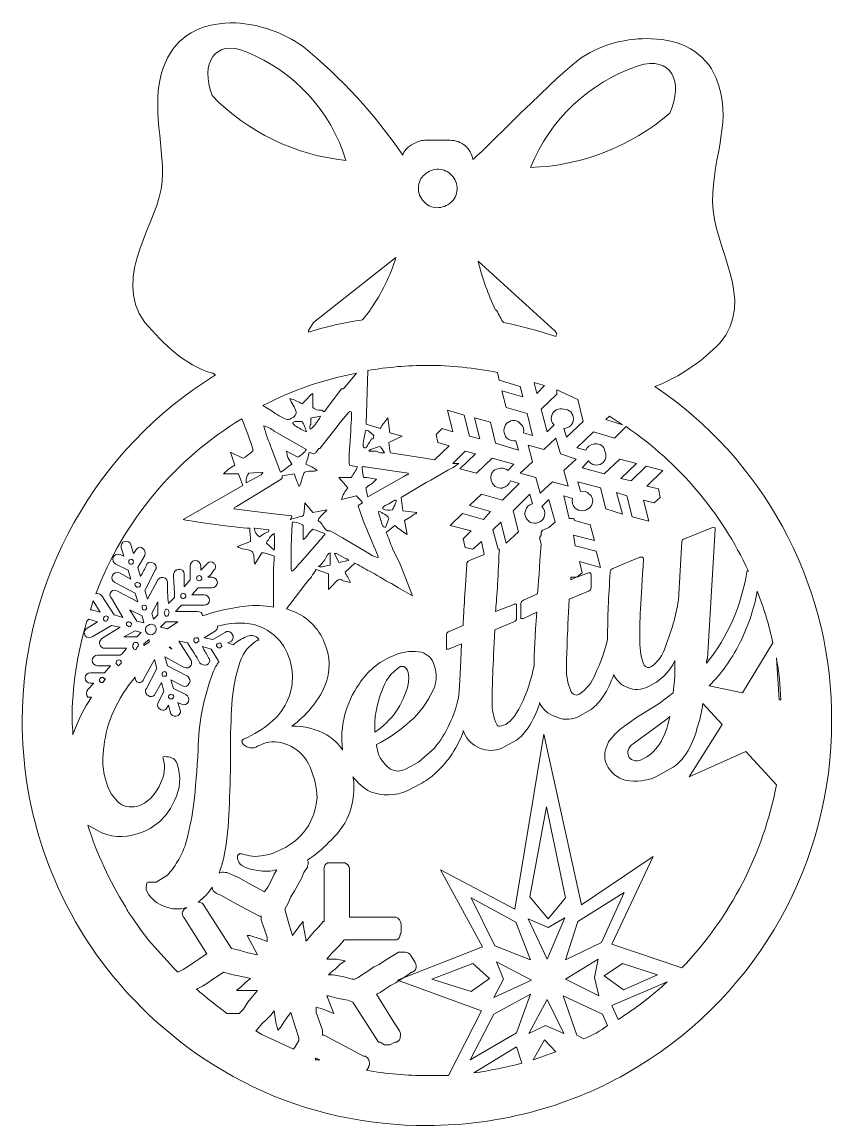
# Model space of a CAD drawing. Header units: millimetres. Extents: x 0 to 32.6, y 0 to 44.4.
import ezdxf

# ---------------------------------------------------------------- set-up
doc = ezdxf.new("R2010")
doc.units = ezdxf.units.MM
doc.header["$MEASUREMENT"] = 0
doc.layers.add('Layer 1', color=7, linetype='Continuous')

# ---------------------------------------------------------------- blocks, each defined once
blk = doc.blocks.new('block 4')
at = {"layer": 'Layer 1', "lineweight": 0}
for points in [[(20.673, 29.916), (21.061, 29.81), (20.743, 29.492), (20.637, 29.916), (20.673, 29.916)], [(23.107, 28.892), (23.107, 28.892)], [(23.671, 28.575), (24.201, 28.222), (23.53, 28.434), (23.671, 28.575)], [(20.391, 27.411), (21.026, 27.234), (21.519, 27.693), (21.696, 27.058), (22.331, 26.846), (21.837, 26.388), (22.013, 25.753), (21.378, 25.929), (20.884, 25.471), (20.708, 26.106), (20.073, 26.282), (20.567, 26.741), (20.391, 27.411)], [(22.119, 22.084), (22.331, 22.084), (22.119, 21.978), (22.119, 22.084)], [(2.858, 21.131), (3.14, 20.673), (2.787, 20.779), (2.752, 20.779), (2.858, 21.131)], [(5.221, 20.637), (5.468, 21.096), (5.468, 20.567), (5.292, 20.391), (5.221, 20.637)], [(4.833, 20.532), (4.904, 20.249), (4.621, 20.32), (4.339, 20.779), (4.833, 20.532)], [(5.786, 20.285), (6.279, 20.285), (5.856, 20.002), (5.574, 20.073), (5.786, 20.285)], [(4.551, 19.932), (4.798, 19.861), (4.621, 19.685), (4.092, 19.685), (4.551, 19.932)], [(4.904, 19.332), (4.904, 19.403), (5.115, 19.579), (5.115, 19.473), (4.904, 19.332)], [(6.032, 19.191), (5.927, 19.262), (5.962, 19.262), (6.032, 19.191)], [(20.461, 9.207), (21.131, 12.841), (21.907, 9.172), (21.202, 8.326), (20.461, 9.207)], [(21.907, 6.667), (22.401, 8.22), (24.271, 9.384), (23.354, 7.373), (21.907, 6.667)], [(20.496, 6.667), (19.05, 7.232), (18.097, 9.172), (19.897, 8.184), (20.496, 6.667)], [(21.202, 7.973), (21.872, 8.361), (21.167, 6.703), (20.391, 8.326), (21.202, 7.973)], [(23.213, 6.703), (23.072, 5.962), (23.248, 5.221), (21.907, 5.891), (23.213, 6.703)], [(18.838, 5.927), (18.097, 5.397), (16.51, 5.891), (18.168, 6.526), (18.838, 5.927)], [(19.121, 6.597), (20.532, 5.856), (19.015, 5.151), (19.403, 5.891), (19.121, 6.597)], [(23.46, 6.032), (24.201, 6.526), (25.612, 6.068), (24.236, 5.468), (23.46, 6.032)], [(19.015, 4.48), (20.496, 5.292), (19.932, 3.739), (18.062, 2.646), (19.015, 4.48)], [(20.426, 3.704), (21.167, 5.08), (21.837, 3.704), (21.096, 4.022), (20.426, 3.704)], [(9.419, 3.81), (9.49, 3.881), (9.666, 4.092), (9.842, 4.269), (10.019, 4.445), (10.16, 4.621), (10.231, 4.163), (10.301, 3.845), (10.407, 3.951), (10.548, 4.163), (10.689, 4.374), (10.83, 4.551), (11.007, 3.986), (11.148, 3.528), (11.148, 3.422), (11.007, 3.175), (10.936, 3.069), (9.666, 3.669), (9.419, 3.81)], [(21.061, 3.457), (21.519, 2.963), (20.602, 2.646), (21.061, 3.457)], [(11.818, 2.716), (11.853, 2.716), (11.994, 2.646), (11.818, 2.646), (11.818, 2.716)]]:
    blk.add_lwpolyline(points, dxfattribs=at)
for points, knots in [([(32.632, 16.581), (32.632, 16.581), (32.632, 16.757), (32.632, 16.757), (32.502, 21.993), (29.847, 26.843), (25.506, 29.774), (25.506, 29.774), (25.788, 29.88), (25.788, 29.88), (25.788, 29.88), (25.788, 29.88), (25.788, 29.88), (26.658, 30.272), (27.448, 30.822), (28.116, 31.503), (29.633, 33.302), (27.834, 35.313), (27.834, 37.218), (27.834, 39.123), (28.681, 40.534), (27.975, 42.192), (27.552, 43.251), (26.529, 43.744), (25.365, 43.78), (24.382, 43.82), (23.411, 43.562), (22.578, 43.039), (21.837, 42.58), (18.239, 38.911), (18.168, 38.911), (18.129, 39.13), (18.017, 39.329), (17.851, 39.476), (17.681, 39.613), (17.469, 39.688), (17.251, 39.687), (17.251, 39.687), (16.228, 39.687), (16.228, 39.687), (16.066, 39.679), (15.908, 39.63), (15.769, 39.546), (15.557, 39.441), (15.346, 39.229), (15.346, 39.088), (14.222, 40.731), (12.868, 42.205), (11.324, 43.462), (10.526, 44.028), (9.585, 44.358), (8.608, 44.415), (7.408, 44.45), (6.385, 44.027), (5.856, 43.004), (5.045, 41.416), (5.75, 39.652), (5.644, 38.029), (5.539, 36.407), (3.563, 34.255), (4.939, 32.35), (5.715, 31.468), (6.526, 30.656), (7.655, 30.304), (7.655, 30.304), (7.691, 30.304), (7.691, 30.304), (7.691, 30.304), (7.796, 30.233), (7.796, 30.233), (2.955, 27.257), (0.003, 21.982), (0, 16.298), (-0.007, 12.923), (1.042, 9.63), (2.999, 6.879), (2.999, 6.879), (3.422, 6.315), (3.422, 6.315), (4.806, 4.541), (6.534, 3.065), (8.502, 1.976), (8.502, 1.976), (9.313, 1.552), (9.313, 1.552), (11.507, 0.513), (13.907, -0.018), (16.334, 0), (17.824, 0.001), (19.307, 0.203), (20.743, 0.6), (20.743, 0.6), (21.449, 0.811), (21.449, 0.811), (22.428, 1.129), (23.374, 1.542), (24.271, 2.046), (24.271, 2.046), (24.871, 2.399), (24.871, 2.399), (29.704, 5.363), (32.644, 10.629), (32.632, 16.298), (32.632, 16.298), (32.632, 16.581), (32.632, 16.581)], [0, 0, 0, 0, 1, 1, 1, 2, 2, 2, 3, 3, 3, 4, 4, 4, 5, 5, 5, 6, 6, 6, 7, 7, 7, 8, 8, 8, 9, 9, 9, 10, 10, 10, 11, 11, 11, 12, 12, 12, 13, 13, 13, 14, 14, 14, 15, 15, 15, 16, 16, 16, 17, 17, 17, 18, 18, 18, 19, 19, 19, 20, 20, 20, 21, 21, 21, 22, 22, 22, 23, 23, 23, 24, 24, 24, 25, 25, 25, 26, 26, 26, 27, 27, 27, 28, 28, 28, 29, 29, 29, 30, 30, 30, 31, 31, 31, 32, 32, 32, 33, 33, 33, 34, 34, 34, 35, 35, 35, 35]), ([(7.655, 41.487), (7.161, 42.792), (7.761, 43.78), (9.031, 43.251), (10.965, 42.476), (12.444, 40.868), (13.053, 38.876), (11.003, 39.086), (9.093, 40.01), (7.655, 41.487)], [0, 0, 0, 0, 1, 1, 1, 2, 2, 2, 3, 3, 3, 3]), ([(24.836, 42.686), (26.176, 43.109), (26.67, 42.051), (26.106, 40.781), (24.541, 39.432), (22.561, 38.66), (20.496, 38.594), (21.275, 40.527), (22.86, 42.022), (24.836, 42.686)], [0, 0, 0, 0, 1, 1, 1, 2, 2, 2, 3, 3, 3, 3]), ([(16.228, 38.312), (16.382, 38.452), (16.584, 38.528), (16.792, 38.523), (16.993, 38.51), (17.182, 38.422), (17.321, 38.276), (17.462, 38.122), (17.538, 37.92), (17.533, 37.712), (17.527, 37.509), (17.437, 37.318), (17.286, 37.183), (17.129, 37.048), (16.929, 36.973), (16.722, 36.971), (16.519, 36.977), (16.328, 37.067), (16.192, 37.218), (16.037, 37.362), (15.958, 37.571), (15.981, 37.782), (15.972, 37.989), (16.064, 38.186), (16.228, 38.312)], [0, 0, 0, 0, 1, 1, 1, 2, 2, 2, 3, 3, 3, 4, 4, 4, 5, 5, 5, 6, 6, 6, 7, 7, 7, 8, 8, 8, 8]), ([(14.041, 32.879), (14.041, 32.879), (14.041, 32.879), (14.041, 32.879), (14.041, 32.844), (14.005, 32.844), (14.005, 32.808), (14.005, 32.808), (13.723, 32.456), (13.723, 32.456), (12.983, 32.345), (12.252, 32.18), (11.536, 31.962), (11.536, 31.962), (11.536, 32.032), (11.536, 32.032), (11.536, 32.032), (11.747, 32.35), (11.747, 32.35), (11.747, 32.35), (15.064, 34.96), (15.064, 34.96), (14.836, 34.216), (14.49, 33.514), (14.041, 32.879)], [0, 0, 0, 0, 1, 1, 1, 2, 2, 2, 3, 3, 3, 4, 4, 4, 5, 5, 5, 6, 6, 6, 7, 7, 7, 8, 8, 8, 8]), ([(21.484, 31.997), (21.484, 31.997), (21.555, 31.891), (21.555, 31.891), (21.529, 31.862), (21.516, 31.824), (21.519, 31.785), (20.824, 32.011), (20.118, 32.199), (19.403, 32.35), (19.297, 32.491), (19.226, 32.667), (19.121, 32.844), (19.121, 32.844), (19.085, 32.844), (19.085, 32.844), (18.783, 33.476), (18.546, 34.138), (18.38, 34.819), (18.38, 34.819), (21.484, 31.997), (21.484, 31.997)], [0, 0, 0, 0, 1, 1, 1, 2, 2, 2, 3, 3, 3, 4, 4, 4, 5, 5, 5, 6, 6, 6, 7, 7, 7, 7]), ([(11.712, 28.928), (11.712, 28.928), (11.712, 29.492), (11.712, 29.492), (11.625, 29.441), (11.552, 29.368), (11.501, 29.281), (11.501, 29.281), (11.289, 29.069), (11.289, 29.069), (11.134, 29.16), (10.968, 29.232), (10.795, 29.281), (10.83, 29.104), (11.007, 28.928), (11.042, 28.751), (11.077, 28.575), (10.795, 28.434), (10.689, 28.434), (10.463, 28.524), (10.25, 28.643), (10.054, 28.787), (10.054, 28.787), (9.701, 28.998), (9.701, 28.998), (10.888, 29.619), (12.16, 30.059), (13.476, 30.304), (13.476, 30.304), (12.947, 29.669), (12.947, 29.669), (12.947, 29.669), (12.876, 29.669), (12.876, 29.669), (12.876, 29.669), (12.171, 28.751), (12.171, 28.751), (12.171, 28.751), (12.065, 28.822), (12.065, 28.822), (11.959, 28.787), (11.747, 28.857), (11.712, 28.928)], [0, 0, 0, 0, 1, 1, 1, 2, 2, 2, 3, 3, 3, 4, 4, 4, 5, 5, 5, 6, 6, 6, 7, 7, 7, 8, 8, 8, 9, 9, 9, 10, 10, 10, 11, 11, 11, 12, 12, 12, 13, 13, 13, 14, 14, 14, 14]), ([(16.334, 30.621), (17.281, 30.616), (18.226, 30.522), (19.156, 30.339), (19.156, 30.339), (19.226, 30.021), (19.226, 30.021), (19.226, 30.021), (20.073, 29.774), (20.073, 29.774), (20.073, 29.774), (20.179, 29.351), (20.179, 29.351), (20.179, 29.351), (19.332, 29.598), (19.332, 29.598), (19.332, 29.598), (19.509, 28.928), (19.509, 28.928), (19.509, 28.928), (20.355, 28.681), (20.355, 28.681), (20.355, 28.681), (20.567, 27.799), (20.567, 27.799), (20.567, 27.799), (20.214, 27.905), (20.214, 27.905), (20.248, 28.033), (20.207, 28.169), (20.108, 28.257), (19.972, 28.423), (19.727, 28.445), (19.562, 28.309), (19.556, 28.304), (19.55, 28.298), (19.544, 28.293), (19.378, 28.128), (19.378, 27.86), (19.543, 27.694), (19.543, 27.694), (19.544, 27.693), (19.544, 27.693), (19.632, 27.594), (19.769, 27.553), (19.897, 27.587), (19.897, 27.587), (20.002, 27.199), (20.002, 27.199), (20.002, 27.199), (19.085, 27.481), (19.085, 27.481), (19.085, 27.481), (18.874, 28.328), (18.874, 28.328), (18.874, 28.328), (18.239, 28.504), (18.239, 28.504), (18.239, 28.504), (18.45, 27.658), (18.45, 27.658), (18.45, 27.658), (18.027, 27.764), (18.027, 27.764), (18.027, 27.764), (17.815, 28.61), (17.815, 28.61), (17.815, 28.61), (17.145, 28.822), (17.145, 28.822), (17.145, 28.822), (17.357, 27.94), (17.357, 27.94), (17.357, 27.94), (16.933, 28.081), (16.933, 28.081), (16.933, 28.081), (16.686, 27.834), (16.686, 27.834), (16.686, 27.834), (16.757, 27.517), (16.757, 27.517), (16.757, 27.517), (17.216, 27.376), (17.216, 27.376), (17.216, 27.376), (16.616, 26.811), (16.616, 26.811), (16.616, 26.811), (16.228, 26.882), (16.228, 26.882), (16.228, 26.882), (14.852, 27.093), (14.852, 27.093), (14.814, 27.232), (14.791, 27.374), (14.781, 27.517), (14.781, 27.517), (15.311, 27.764), (15.311, 27.764), (15.311, 27.764), (14.817, 27.905), (14.817, 27.905), (14.817, 27.905), (14.746, 28.504), (14.746, 28.504), (14.629, 28.372), (14.523, 28.23), (14.429, 28.081), (14.429, 28.081), (13.864, 28.257), (13.864, 28.257), (13.864, 28.257), (13.935, 30.409), (13.935, 30.409), (14.726, 30.551), (15.529, 30.622), (16.334, 30.621)], [0, 0, 0, 0, 1, 1, 1, 2, 2, 2, 3, 3, 3, 4, 4, 4, 5, 5, 5, 6, 6, 6, 7, 7, 7, 8, 8, 8, 9, 9, 9, 10, 10, 10, 11, 11, 11, 12, 12, 12, 13, 13, 13, 14, 14, 14, 15, 15, 15, 16, 16, 16, 17, 17, 17, 18, 18, 18, 19, 19, 19, 20, 20, 20, 21, 21, 21, 22, 22, 22, 23, 23, 23, 24, 24, 24, 25, 25, 25, 26, 26, 26, 27, 27, 27, 28, 28, 28, 29, 29, 29, 30, 30, 30, 31, 31, 31, 32, 32, 32, 33, 33, 33, 34, 34, 34, 35, 35, 35, 36, 36, 36, 37, 37, 37, 38, 38, 38, 39, 39, 39, 39]), ([(22.613, 28.363), (22.613, 28.363), (21.943, 27.728), (21.943, 27.728), (21.943, 27.728), (21.837, 28.081), (21.837, 28.081), (22.051, 28.081), (22.225, 28.255), (22.225, 28.469), (22.225, 28.683), (22.051, 28.857), (21.837, 28.857), (21.632, 28.921), (21.415, 28.807), (21.351, 28.603), (21.348, 28.594), (21.345, 28.584), (21.343, 28.575), (21.3, 28.447), (21.342, 28.305), (21.449, 28.222), (21.449, 28.222), (21.167, 27.94), (21.167, 27.94), (21.167, 27.94), (20.92, 28.857), (20.92, 28.857), (20.92, 28.857), (21.555, 29.457), (21.555, 29.457), (21.555, 29.457), (21.555, 29.633), (21.555, 29.633), (21.555, 29.633), (22.401, 29.245), (22.401, 29.245), (22.401, 29.245), (22.401, 29.245), (22.401, 29.245), (22.401, 29.245), (22.613, 28.363), (22.613, 28.363)], [0, 0, 0, 0, 1, 1, 1, 2, 2, 2, 3, 3, 3, 4, 4, 4, 5, 5, 5, 6, 6, 6, 7, 7, 7, 8, 8, 8, 9, 9, 9, 10, 10, 10, 11, 11, 11, 12, 12, 12, 13, 13, 13, 14, 14, 14, 14]), ([(8.855, 28.469), (9.066, 27.94), (9.313, 27.234), (9.313, 27.199), (9.313, 27.164), (8.961, 26.882), (8.89, 26.882), (8.89, 26.882), (8.396, 27.129), (8.396, 27.129), (8.396, 27.129), (8.572, 26.599), (8.572, 26.599), (8.572, 26.599), (8.396, 26.494), (8.396, 26.494), (8.294, 26.422), (8.199, 26.339), (8.114, 26.247), (8.114, 26.247), (8.714, 26.247), (8.714, 26.247), (8.714, 26.247), (8.89, 25.788), (8.89, 25.788), (8.89, 25.788), (6.491, 24.412), (6.491, 24.412), (6.95, 24.306), (8.608, 24.095), (9.172, 24.059), (9.172, 23.989), (9.207, 23.636), (9.207, 23.53), (9.207, 23.53), (8.678, 23.319), (8.678, 23.319), (8.819, 23.213), (9.102, 23.213), (9.243, 23.142), (9.384, 23.072), (9.313, 22.719), (9.384, 22.613), (9.384, 22.613), (9.666, 23.072), (9.666, 23.072), (9.837, 23.051), (10.004, 23.003), (10.16, 22.931), (10.16, 22.754), (10.125, 22.437), (10.125, 22.225), (10.125, 22.225), (10.125, 20.884), (10.125, 20.884), (9.752, 20.95), (9.372, 20.962), (8.996, 20.92), (8.407, 20.854), (7.827, 20.724), (7.267, 20.532), (7.267, 20.637), (7.197, 20.708), (7.056, 20.708), (7.056, 20.708), (6.174, 20.708), (6.174, 20.708), (6.174, 20.708), (6.421, 20.955), (6.421, 20.955), (6.421, 20.955), (7.338, 20.955), (7.338, 20.955), (7.455, 20.955), (7.549, 21.05), (7.549, 21.167), (7.549, 21.284), (7.454, 21.378), (7.338, 21.378), (7.338, 21.378), (6.844, 21.378), (6.844, 21.378), (6.844, 21.378), (7.091, 21.661), (7.091, 21.661), (7.091, 21.661), (7.655, 21.661), (7.655, 21.661), (7.772, 21.661), (7.867, 21.755), (7.867, 21.872), (7.867, 21.989), (7.772, 22.084), (7.655, 22.084), (7.655, 22.084), (7.479, 22.084), (7.479, 22.084), (7.579, 22.161), (7.663, 22.257), (7.726, 22.366), (7.804, 22.425), (7.82, 22.535), (7.761, 22.613), (7.751, 22.626), (7.739, 22.638), (7.726, 22.648), (7.659, 22.719), (7.547, 22.722), (7.476, 22.655), (7.463, 22.643), (7.452, 22.629), (7.444, 22.613), (7.444, 22.613), (7.197, 22.366), (7.197, 22.366), (7.197, 22.366), (7.197, 22.542), (7.197, 22.542), (7.197, 22.684), (7.091, 22.754), (6.95, 22.754), (6.847, 22.737), (6.772, 22.647), (6.773, 22.542), (6.773, 22.542), (6.773, 21.978), (6.773, 21.978), (6.773, 21.978), (6.526, 21.696), (6.526, 21.696), (6.526, 21.696), (6.526, 22.225), (6.526, 22.225), (6.528, 22.322), (6.451, 22.403), (6.354, 22.405), (6.341, 22.405), (6.328, 22.404), (6.315, 22.401), (6.198, 22.401), (6.103, 22.307), (6.103, 22.19), (6.103, 21.872), (6.138, 21.59), (6.138, 21.272), (6.138, 21.272), (5.891, 21.026), (5.891, 21.026), (5.861, 21.319), (5.85, 21.613), (5.856, 21.907), (5.834, 22.022), (5.723, 22.097), (5.608, 22.075), (5.55, 22.064), (5.499, 22.028), (5.468, 21.978), (5.468, 21.978), (5.045, 21.202), (5.045, 21.202), (5.045, 21.202), (4.939, 21.555), (4.939, 21.555), (4.939, 21.555), (5.362, 22.366), (5.362, 22.366), (5.427, 22.439), (5.42, 22.551), (5.347, 22.615), (5.331, 22.629), (5.312, 22.641), (5.292, 22.648), (5.219, 22.713), (5.107, 22.706), (5.043, 22.633), (5.028, 22.617), (5.017, 22.598), (5.009, 22.578), (4.941, 22.418), (4.858, 22.264), (4.762, 22.119), (4.762, 22.119), (4.657, 22.472), (4.657, 22.472), (4.657, 22.472), (4.939, 22.966), (4.939, 22.966), (4.969, 23.066), (4.942, 23.174), (4.868, 23.248), (4.795, 23.313), (4.684, 23.306), (4.619, 23.233), (4.605, 23.217), (4.594, 23.198), (4.586, 23.177), (4.586, 23.177), (4.48, 23.036), (4.48, 23.036), (4.48, 23.036), (4.374, 23.389), (4.374, 23.389), (4.374, 23.495), (4.233, 23.566), (4.127, 23.53), (4.024, 23.497), (3.963, 23.39), (3.986, 23.283), (3.986, 23.283), (4.092, 22.931), (4.092, 22.931), (4.092, 22.931), (3.951, 23.001), (3.951, 23.001), (3.844, 23.05), (3.718, 23.002), (3.669, 22.895), (3.62, 22.788), (3.668, 22.662), (3.775, 22.613), (3.775, 22.613), (3.775, 22.613), (3.775, 22.613), (3.775, 22.613), (4.269, 22.366), (4.269, 22.366), (4.269, 22.366), (4.374, 22.013), (4.374, 22.013), (4.374, 22.013), (3.916, 22.26), (3.916, 22.26), (3.809, 22.309), (3.682, 22.262), (3.634, 22.154), (3.585, 22.047), (3.632, 21.921), (3.739, 21.872), (3.739, 21.872), (3.739, 21.872), (3.739, 21.872), (3.739, 21.872), (4.551, 21.449), (4.551, 21.449), (4.551, 21.449), (4.657, 21.096), (4.657, 21.096), (4.657, 21.096), (3.845, 21.519), (3.845, 21.519), (3.767, 21.588), (3.649, 21.58), (3.581, 21.502), (3.513, 21.424), (3.52, 21.305), (3.598, 21.237), (3.598, 21.237), (3.598, 21.237), (3.598, 21.237), (3.598, 21.237), (4.057, 20.461), (4.057, 20.461), (4.057, 20.461), (3.704, 20.567), (3.704, 20.567), (3.704, 20.567), (3.21, 21.343), (3.21, 21.343), (3.153, 21.42), (3.052, 21.448), (2.963, 21.414), (4.085, 24.357), (6.159, 26.841), (8.855, 28.469)], [0, 0, 0, 0, 1, 1, 1, 2, 2, 2, 3, 3, 3, 4, 4, 4, 5, 5, 5, 6, 6, 6, 7, 7, 7, 8, 8, 8, 9, 9, 9, 10, 10, 10, 11, 11, 11, 12, 12, 12, 13, 13, 13, 14, 14, 14, 15, 15, 15, 16, 16, 16, 17, 17, 17, 18, 18, 18, 19, 19, 19, 20, 20, 20, 21, 21, 21, 22, 22, 22, 23, 23, 23, 24, 24, 24, 25, 25, 25, 26, 26, 26, 27, 27, 27, 28, 28, 28, 29, 29, 29, 30, 30, 30, 31, 31, 31, 32, 32, 32, 33, 33, 33, 34, 34, 34, 35, 35, 35, 36, 36, 36, 37, 37, 37, 38, 38, 38, 39, 39, 39, 40, 40, 40, 41, 41, 41, 42, 42, 42, 43, 43, 43, 44, 44, 44, 45, 45, 45, 46, 46, 46, 47, 47, 47, 48, 48, 48, 49, 49, 49, 50, 50, 50, 51, 51, 51, 52, 52, 52, 53, 53, 53, 54, 54, 54, 55, 55, 55, 56, 56, 56, 57, 57, 57, 58, 58, 58, 59, 59, 59, 60, 60, 60, 61, 61, 61, 62, 62, 62, 63, 63, 63, 64, 64, 64, 65, 65, 65, 66, 66, 66, 67, 67, 67, 68, 68, 68, 69, 69, 69, 70, 70, 70, 71, 71, 71, 72, 72, 72, 73, 73, 73, 74, 74, 74, 75, 75, 75, 76, 76, 76, 77, 77, 77, 78, 78, 78, 79, 79, 79, 80, 80, 80, 81, 81, 81, 82, 82, 82, 83, 83, 83, 84, 84, 84, 85, 85, 85, 86, 86, 86, 87, 87, 87, 88, 88, 88, 89, 89, 89, 90, 90, 90, 91, 91, 91, 91]), ([(9.525, 25.471), (9.525, 25.471), (9.984, 25.753), (9.984, 25.753), (9.984, 25.753), (10.477, 26.07), (10.477, 26.07), (10.477, 26.07), (10.477, 26.176), (10.477, 26.176), (10.477, 26.176), (10.971, 26.247), (10.971, 26.247), (11.007, 26.106), (11.112, 25.894), (11.148, 25.753), (11.148, 25.753), (11.183, 25.753), (11.183, 25.753), (11.254, 25.894), (11.289, 26.141), (11.359, 26.282), (11.43, 26.423), (11.818, 26.317), (11.889, 26.388), (11.752, 26.497), (11.596, 26.58), (11.43, 26.635), (11.489, 26.796), (11.536, 26.961), (11.571, 27.129), (11.571, 27.129), (11.747, 27.058), (11.747, 27.058), (11.818, 27.058), (11.818, 27.093), (11.853, 27.129), (11.853, 27.129), (11.959, 27.27), (11.959, 27.27), (11.959, 27.27), (11.994, 27.27), (11.994, 27.27), (11.994, 27.27), (12.7, 28.152), (12.7, 28.152), (12.7, 28.152), (12.771, 28.257), (12.771, 28.257), (12.771, 28.257), (13.159, 28.716), (13.159, 28.716), (13.194, 28.751), (13.194, 28.787), (13.264, 28.751), (13.335, 28.716), (13.123, 26.917), (13.194, 26.599), (13.194, 26.599), (13.476, 26.529), (13.476, 26.529), (13.476, 26.529), (13.511, 26.529), (13.511, 26.529), (13.442, 26.38), (13.36, 26.239), (13.264, 26.106), (13.264, 26.106), (12.771, 26.106), (12.771, 26.106), (12.771, 26.106), (13.123, 25.682), (13.123, 25.682), (13.007, 25.55), (12.923, 25.393), (12.876, 25.224), (12.876, 25.224), (13.476, 25.365), (13.476, 25.365), (13.547, 25.259), (13.688, 25.188), (13.723, 25.082), (13.723, 25.082), (13.547, 24.977), (13.547, 24.977), (13.582, 24.694), (14.358, 22.931), (14.358, 22.895), (14.358, 22.86), (14.146, 22.931), (14.111, 22.966), (14.111, 22.966), (13.864, 23.107), (13.864, 23.107), (13.864, 23.107), (12.912, 23.671), (12.912, 23.671), (12.912, 23.671), (12.418, 23.954), (12.418, 23.954), (12.418, 23.954), (12.312, 23.954), (12.312, 23.954), (12.136, 24.059), (12.1, 24.271), (11.959, 24.342), (11.818, 24.412), (12.206, 24.659), (12.277, 24.8), (12.277, 24.8), (11.712, 24.694), (11.712, 24.694), (11.712, 24.694), (11.395, 25.082), (11.395, 25.082), (11.324, 24.447), (11.43, 24.589), (11.042, 24.483), (10.654, 24.377), (10.866, 24.377), (10.866, 24.553), (10.866, 24.553), (10.266, 24.624), (10.266, 24.624), (10.266, 24.624), (9.701, 24.694), (9.701, 24.694), (9.701, 24.694), (8.537, 24.836), (8.537, 24.836), (8.572, 24.941), (8.608, 24.906), (8.643, 24.941), (8.643, 24.941), (9.525, 25.471), (9.525, 25.471)], [0, 0, 0, 0, 1, 1, 1, 2, 2, 2, 3, 3, 3, 4, 4, 4, 5, 5, 5, 6, 6, 6, 7, 7, 7, 8, 8, 8, 9, 9, 9, 10, 10, 10, 11, 11, 11, 12, 12, 12, 13, 13, 13, 14, 14, 14, 15, 15, 15, 16, 16, 16, 17, 17, 17, 18, 18, 18, 19, 19, 19, 20, 20, 20, 21, 21, 21, 22, 22, 22, 23, 23, 23, 24, 24, 24, 25, 25, 25, 26, 26, 26, 27, 27, 27, 28, 28, 28, 29, 29, 29, 30, 30, 30, 31, 31, 31, 32, 32, 32, 33, 33, 33, 34, 34, 34, 35, 35, 35, 36, 36, 36, 37, 37, 37, 38, 38, 38, 39, 39, 39, 40, 40, 40, 41, 41, 41, 42, 42, 42, 43, 43, 43, 44, 44, 44, 45, 45, 45, 45]), ([(12.03, 28.575), (12.03, 28.504), (11.959, 28.469), (11.924, 28.399), (11.889, 28.328), (11.677, 28.046), (11.606, 28.046), (11.585, 28.118), (11.598, 28.196), (11.642, 28.257), (11.642, 28.54), (11.571, 28.469), (11.818, 28.54), (11.818, 28.54), (12.03, 28.575), (12.03, 28.575)], [0, 0, 0, 0, 1, 1, 1, 2, 2, 2, 3, 3, 3, 4, 4, 4, 5, 5, 5, 5]), ([(10.724, 26.882), (10.724, 26.882), (10.866, 26.635), (10.866, 26.635), (10.724, 26.564), (10.513, 26.352), (10.407, 26.317), (10.407, 26.317), (10.054, 27.27), (10.054, 27.27), (9.928, 27.568), (9.822, 27.874), (9.737, 28.187), (9.89, 28.145), (10.034, 28.073), (10.16, 27.975), (10.16, 27.975), (11.465, 27.234), (11.465, 27.234), (11.366, 27.11), (11.247, 27.003), (11.112, 26.917), (11.112, 26.917), (10.654, 27.164), (10.654, 27.164), (10.661, 27.066), (10.685, 26.971), (10.724, 26.882)], [0, 0, 0, 0, 1, 1, 1, 2, 2, 2, 3, 3, 3, 4, 4, 4, 5, 5, 5, 6, 6, 6, 7, 7, 7, 8, 8, 8, 9, 9, 9, 9]), ([(11.007, 28.363), (11.007, 28.363), (11.289, 28.363), (11.289, 28.363), (11.356, 28.226), (11.415, 28.085), (11.465, 27.94), (11.305, 28.009), (11.152, 28.091), (11.007, 28.187), (10.936, 28.257), (10.83, 28.328), (11.007, 28.363)], [0, 0, 0, 0, 1, 1, 1, 2, 2, 2, 3, 3, 3, 4, 4, 4, 4]), ([(14.146, 27.658), (14.146, 27.658), (14.076, 27.658), (14.076, 27.658), (14.076, 27.658), (14.005, 27.517), (14.005, 27.517), (13.829, 27.305), (13.935, 27.305), (13.794, 27.305), (13.653, 27.305), (13.829, 27.834), (13.829, 27.94), (13.829, 28.046), (13.935, 28.011), (13.97, 27.975), (13.97, 27.975), (14.182, 27.799), (14.182, 27.799), (14.182, 27.799), (14.146, 27.658), (14.146, 27.658)], [0, 0, 0, 0, 1, 1, 1, 2, 2, 2, 3, 3, 3, 4, 4, 4, 5, 5, 5, 6, 6, 6, 7, 7, 7, 7]), ([(29.281, 22.331), (29.281, 22.331), (29.281, 22.331), (29.281, 22.331), (29.245, 22.366), (29.21, 22.331), (29.21, 22.296), (29.005, 20.95), (28.445, 19.684), (27.587, 18.627), (27.582, 18.688), (27.594, 18.749), (27.623, 18.803), (27.623, 18.803), (27.94, 24.024), (27.94, 24.024), (27.94, 24.059), (27.94, 24.095), (27.905, 24.095), (27.869, 24.095), (27.834, 24.13), (27.834, 24.095), (27.834, 24.095), (26.705, 23.636), (26.705, 23.636), (26.635, 23.613), (26.599, 23.577), (26.599, 23.53), (26.599, 23.53), (26.458, 21.167), (26.458, 21.167), (26.353, 20.526), (26.175, 19.898), (25.929, 19.297), (25.842, 18.969), (25.642, 18.681), (25.365, 18.486), (25.268, 18.421), (25.136, 18.447), (25.071, 18.544), (25.061, 18.559), (25.053, 18.575), (25.047, 18.591), (24.928, 18.931), (24.88, 19.291), (24.906, 19.65), (24.871, 20.144), (24.941, 21.202), (25.047, 22.825), (25.045, 22.852), (25.032, 22.877), (25.012, 22.895), (25.012, 22.895), (24.906, 22.895), (24.906, 22.895), (24.906, 22.895), (23.812, 22.437), (23.812, 22.437), (23.742, 22.401), (23.707, 22.366), (23.707, 22.296), (23.636, 21.237), (23.601, 20.426), (23.601, 19.861), (23.601, 19.861), (23.601, 19.579), (23.601, 19.579), (23.486, 19.104), (23.321, 18.643), (23.107, 18.203), (22.978, 17.858), (22.743, 17.562), (22.437, 17.357), (22.31, 17.309), (22.168, 17.372), (22.119, 17.498), (21.99, 17.798), (21.93, 18.124), (21.943, 18.45), (21.943, 18.827), (21.978, 19.744), (22.049, 21.202), (22.049, 21.202), (22.825, 21.519), (22.825, 21.519), (22.895, 21.555), (22.931, 21.59), (22.931, 21.661), (22.931, 21.661), (22.931, 22.19), (22.931, 22.19), (22.931, 22.225), (22.931, 22.225), (22.895, 22.26), (22.895, 22.26), (22.825, 22.26), (22.825, 22.26), (22.825, 22.26), (22.366, 22.084), (22.366, 22.084), (22.366, 22.084), (22.578, 22.26), (22.578, 22.26), (22.578, 22.26), (22.472, 22.719), (22.472, 22.719), (22.472, 22.719), (23.319, 22.472), (23.319, 22.472), (23.319, 22.472), (23.142, 23.142), (23.142, 23.142), (23.142, 23.142), (22.296, 23.354), (22.296, 23.354), (22.296, 23.354), (22.225, 23.777), (22.225, 23.777), (22.225, 23.777), (23.072, 23.566), (23.072, 23.566), (23.072, 23.566), (22.895, 24.201), (22.895, 24.201), (22.895, 24.201), (22.26, 24.377), (22.26, 24.377), (22.26, 24.412), (22.26, 24.447), (22.225, 24.447), (22.19, 24.447), (22.19, 24.483), (22.154, 24.447), (22.154, 24.447), (22.049, 24.447), (22.049, 24.447), (22.049, 24.447), (21.837, 25.365), (21.837, 25.365), (21.837, 25.365), (22.19, 25.259), (22.19, 25.259), (22.15, 25.12), (22.191, 24.97), (22.296, 24.871), (22.456, 24.727), (22.699, 24.727), (22.86, 24.871), (23.016, 24.988), (23.047, 25.209), (22.931, 25.365), (22.91, 25.391), (22.887, 25.415), (22.86, 25.435), (22.772, 25.534), (22.635, 25.575), (22.507, 25.541), (22.507, 25.541), (22.401, 25.929), (22.401, 25.929), (22.401, 25.929), (23.319, 25.682), (23.319, 25.682), (23.319, 25.682), (23.53, 24.836), (23.53, 24.836), (23.53, 24.836), (24.201, 24.624), (24.201, 24.624), (24.201, 24.624), (23.954, 25.506), (23.954, 25.506), (23.954, 25.506), (24.377, 25.365), (24.377, 25.365), (24.377, 25.365), (24.589, 24.518), (24.589, 24.518), (24.589, 24.518), (25.259, 24.342), (25.259, 24.342), (25.259, 24.342), (25.047, 25.188), (25.047, 25.188), (25.047, 25.188), (25.471, 25.082), (25.471, 25.082), (25.471, 25.082), (25.717, 25.294), (25.717, 25.294), (25.717, 25.294), (25.647, 25.647), (25.647, 25.647), (25.647, 25.647), (25.188, 25.753), (25.188, 25.753), (25.188, 25.753), (25.823, 26.388), (25.823, 26.388), (25.823, 26.388), (25.153, 26.564), (25.153, 26.564), (25.153, 26.564), (24.553, 25.964), (24.553, 25.964), (24.553, 25.964), (24.13, 26.07), (24.13, 26.07), (24.13, 26.07), (24.765, 26.67), (24.765, 26.67), (24.765, 26.67), (24.095, 26.846), (24.095, 26.846), (24.095, 26.846), (23.46, 26.247), (23.46, 26.247), (23.46, 26.247), (22.578, 26.494), (22.578, 26.494), (22.578, 26.494), (22.825, 26.776), (22.825, 26.776), (22.944, 26.598), (23.185, 26.55), (23.363, 26.669), (23.525, 26.777), (23.582, 26.989), (23.495, 27.164), (23.466, 27.357), (23.286, 27.489), (23.093, 27.46), (23.074, 27.457), (23.055, 27.452), (23.036, 27.446), (22.893, 27.429), (22.77, 27.334), (22.719, 27.199), (22.719, 27.199), (22.366, 27.305), (22.366, 27.305), (22.366, 27.305), (23.036, 27.94), (23.036, 27.94), (23.036, 27.94), (23.883, 27.693), (23.883, 27.693), (23.883, 27.693), (24.342, 28.152), (24.342, 28.152), (26.482, 26.691), (28.188, 24.68), (29.281, 22.331)], [0, 0, 0, 0, 1, 1, 1, 2, 2, 2, 3, 3, 3, 4, 4, 4, 5, 5, 5, 6, 6, 6, 7, 7, 7, 8, 8, 8, 9, 9, 9, 10, 10, 10, 11, 11, 11, 12, 12, 12, 13, 13, 13, 14, 14, 14, 15, 15, 15, 16, 16, 16, 17, 17, 17, 18, 18, 18, 19, 19, 19, 20, 20, 20, 21, 21, 21, 22, 22, 22, 23, 23, 23, 24, 24, 24, 25, 25, 25, 26, 26, 26, 27, 27, 27, 28, 28, 28, 29, 29, 29, 30, 30, 30, 31, 31, 31, 32, 32, 32, 33, 33, 33, 34, 34, 34, 35, 35, 35, 36, 36, 36, 37, 37, 37, 38, 38, 38, 39, 39, 39, 40, 40, 40, 41, 41, 41, 42, 42, 42, 43, 43, 43, 44, 44, 44, 45, 45, 45, 46, 46, 46, 47, 47, 47, 48, 48, 48, 49, 49, 49, 50, 50, 50, 51, 51, 51, 52, 52, 52, 53, 53, 53, 54, 54, 54, 55, 55, 55, 56, 56, 56, 57, 57, 57, 58, 58, 58, 59, 59, 59, 60, 60, 60, 61, 61, 61, 62, 62, 62, 63, 63, 63, 64, 64, 64, 65, 65, 65, 66, 66, 66, 67, 67, 67, 68, 68, 68, 69, 69, 69, 70, 70, 70, 71, 71, 71, 72, 72, 72, 73, 73, 73, 74, 74, 74, 75, 75, 75, 76, 76, 76, 77, 77, 77, 78, 78, 78, 79, 79, 79, 80, 80, 80, 81, 81, 81, 82, 82, 82, 83, 83, 83, 84, 84, 84, 84]), ([(17.11, 19.191), (17.11, 19.191), (17.18, 19.191), (17.18, 19.191), (17.18, 19.191), (17.709, 19.403), (17.709, 19.403), (17.674, 18.486), (17.639, 17.78), (17.604, 17.321), (17.533, 16.916), (17.402, 16.524), (17.216, 16.157), (17.061, 15.813), (16.859, 15.493), (16.616, 15.205), (16.616, 15.205), (15.981, 14.64), (15.981, 14.64), (15.981, 14.64), (15.452, 14.358), (15.452, 14.358), (15.266, 14.251), (15.037, 14.251), (14.852, 14.358), (14.656, 14.492), (14.498, 14.674), (14.393, 14.887), (14.338, 15.035), (14.302, 15.189), (14.287, 15.346), (14.721, 15.563), (15.124, 15.835), (15.487, 16.157), (15.9, 16.48), (16.237, 16.89), (16.475, 17.357), (16.716, 17.737), (16.755, 18.212), (16.581, 18.627), (16.479, 18.878), (16.249, 19.053), (15.981, 19.085), (15.619, 19.125), (15.252, 19.064), (14.922, 18.909), (14.371, 18.678), (13.903, 18.284), (13.582, 17.78), (13.036, 17.013), (12.797, 16.069), (12.912, 15.134), (12.746, 15.377), (12.529, 15.582), (12.277, 15.734), (11.847, 15.978), (11.359, 16.1), (10.866, 16.087), (11.446, 16.501), (11.908, 17.061), (12.206, 17.709), (12.443, 18.276), (12.43, 18.916), (12.171, 19.473), (11.945, 20.036), (11.499, 20.482), (10.936, 20.708), (10.936, 20.708), (10.654, 20.814), (10.654, 20.814), (10.654, 20.814), (10.795, 20.99), (10.795, 20.99), (10.795, 20.99), (11.007, 21.272), (11.007, 21.272), (11.007, 21.272), (11.43, 21.837), (11.43, 21.837), (11.591, 22.01), (11.732, 22.199), (11.853, 22.401), (11.853, 22.401), (12.347, 22.225), (12.347, 22.225), (12.347, 22.225), (12.347, 21.59), (12.347, 21.59), (12.347, 21.59), (12.524, 21.766), (12.524, 21.766), (12.806, 22.084), (12.806, 22.013), (12.947, 21.943), (12.947, 21.943), (13.229, 21.872), (13.229, 21.872), (13.194, 22.013), (13.053, 22.154), (13.017, 22.296), (13.017, 22.296), (13.406, 22.648), (13.406, 22.648), (13.547, 22.613), (13.829, 22.401), (14.005, 22.331), (14.182, 22.26), (14.676, 21.907), (14.887, 21.837), (14.887, 21.837), (15.169, 21.661), (15.169, 21.661), (15.169, 21.661), (15.734, 21.343), (15.734, 21.343), (15.734, 21.343), (15.24, 22.613), (15.24, 22.613), (15.24, 22.613), (14.922, 23.248), (14.922, 23.248), (14.852, 23.464), (14.77, 23.676), (14.676, 23.883), (14.676, 23.883), (15.028, 24.165), (15.028, 24.165), (15.181, 24.031), (15.346, 23.913), (15.522, 23.812), (15.522, 23.812), (15.416, 24.377), (15.416, 24.377), (15.416, 24.377), (15.663, 24.518), (15.663, 24.518), (15.663, 24.518), (15.804, 24.624), (15.804, 24.624), (15.875, 24.659), (15.875, 24.624), (15.91, 24.694), (15.91, 24.694), (15.346, 24.765), (15.346, 24.765), (15.346, 24.765), (15.275, 25.294), (15.275, 25.294), (15.275, 25.294), (16.157, 25.823), (16.157, 25.823), (16.404, 25.964), (17.498, 26.564), (17.604, 26.67), (17.604, 26.67), (17.357, 26.67), (17.357, 26.67), (17.357, 26.67), (17.851, 27.164), (17.851, 27.164), (17.851, 27.164), (18.274, 27.058), (18.274, 27.058), (18.274, 27.058), (17.639, 26.458), (17.639, 26.458), (17.639, 26.458), (18.309, 26.282), (18.309, 26.282), (18.309, 26.282), (18.944, 26.882), (18.944, 26.882), (18.944, 26.882), (19.826, 26.635), (19.826, 26.635), (19.826, 26.635), (19.579, 26.388), (19.579, 26.388), (19.472, 26.48), (19.324, 26.507), (19.191, 26.458), (18.998, 26.429), (18.866, 26.249), (18.895, 26.057), (18.898, 26.037), (18.903, 26.018), (18.909, 26), (18.944, 25.788), (19.143, 25.645), (19.355, 25.68), (19.359, 25.681), (19.363, 25.681), (19.367, 25.682), (19.51, 25.724), (19.627, 25.827), (19.685, 25.964), (19.685, 25.964), (20.038, 25.859), (20.038, 25.859), (20.038, 25.859), (19.367, 25.188), (19.367, 25.188), (19.367, 25.188), (18.521, 25.435), (18.521, 25.435), (18.521, 25.435), (18.027, 24.977), (18.027, 24.977), (18.027, 24.977), (18.874, 24.73), (18.874, 24.73), (18.874, 24.73), (18.591, 24.412), (18.591, 24.412), (18.591, 24.412), (17.745, 24.659), (17.745, 24.659), (17.745, 24.659), (17.251, 24.165), (17.251, 24.165), (17.251, 24.165), (18.097, 23.954), (18.097, 23.954), (18.097, 23.954), (17.78, 23.636), (17.78, 23.636), (17.78, 23.636), (17.851, 23.283), (17.851, 23.283), (17.851, 23.283), (18.168, 23.213), (18.168, 23.213), (18.168, 23.213), (18.521, 23.53), (18.521, 23.53), (18.521, 23.53), (18.627, 23.001), (18.627, 23.001), (18.627, 23.001), (18.027, 22.754), (18.027, 22.754), (17.956, 22.719), (17.921, 22.684), (17.921, 22.613), (17.851, 21.378), (17.78, 20.567), (17.78, 20.144), (17.78, 20.144), (17.216, 19.897), (17.216, 19.897), (17.157, 19.897), (17.11, 19.849), (17.11, 19.791), (17.11, 19.791), (17.11, 19.791), (17.11, 19.791), (17.11, 19.791), (17.11, 19.226), (17.11, 19.226), (17.11, 19.226), (17.11, 19.191), (17.11, 19.191)], [0, 0, 0, 0, 1, 1, 1, 2, 2, 2, 3, 3, 3, 4, 4, 4, 5, 5, 5, 6, 6, 6, 7, 7, 7, 8, 8, 8, 9, 9, 9, 10, 10, 10, 11, 11, 11, 12, 12, 12, 13, 13, 13, 14, 14, 14, 15, 15, 15, 16, 16, 16, 17, 17, 17, 18, 18, 18, 19, 19, 19, 20, 20, 20, 21, 21, 21, 22, 22, 22, 23, 23, 23, 24, 24, 24, 25, 25, 25, 26, 26, 26, 27, 27, 27, 28, 28, 28, 29, 29, 29, 30, 30, 30, 31, 31, 31, 32, 32, 32, 33, 33, 33, 34, 34, 34, 35, 35, 35, 36, 36, 36, 37, 37, 37, 38, 38, 38, 39, 39, 39, 40, 40, 40, 41, 41, 41, 42, 42, 42, 43, 43, 43, 44, 44, 44, 45, 45, 45, 46, 46, 46, 47, 47, 47, 48, 48, 48, 49, 49, 49, 50, 50, 50, 51, 51, 51, 52, 52, 52, 53, 53, 53, 54, 54, 54, 55, 55, 55, 56, 56, 56, 57, 57, 57, 58, 58, 58, 59, 59, 59, 60, 60, 60, 61, 61, 61, 62, 62, 62, 63, 63, 63, 64, 64, 64, 65, 65, 65, 66, 66, 66, 67, 67, 67, 68, 68, 68, 69, 69, 69, 70, 70, 70, 71, 71, 71, 72, 72, 72, 73, 73, 73, 74, 74, 74, 75, 75, 75, 76, 76, 76, 77, 77, 77, 78, 78, 78, 79, 79, 79, 80, 80, 80, 81, 81, 81, 82, 82, 82, 83, 83, 83, 84, 84, 84, 85, 85, 85, 86, 86, 86, 87, 87, 87, 87]), ([(14.287, 27.164), (14.287, 27.164), (13.97, 27.164), (13.97, 27.164), (13.97, 27.164), (14.041, 27.234), (14.041, 27.234), (14.041, 27.234), (14.358, 27.34), (14.358, 27.34), (14.464, 27.376), (14.429, 27.34), (14.499, 27.27), (14.499, 27.27), (14.605, 27.093), (14.605, 27.093), (14.494, 27.083), (14.383, 27.108), (14.287, 27.164)], [0, 0, 0, 0, 1, 1, 1, 2, 2, 2, 3, 3, 3, 4, 4, 4, 5, 5, 5, 6, 6, 6, 6]), ([(9.701, 26.317), (9.666, 26.247), (9.701, 26.282), (9.631, 26.211), (9.631, 26.211), (9.031, 25.894), (9.031, 25.894), (9.014, 26.032), (9.052, 26.172), (9.137, 26.282), (9.137, 26.282), (9.701, 26.317), (9.701, 26.317)], [0, 0, 0, 0, 1, 1, 1, 2, 2, 2, 3, 3, 3, 4, 4, 4, 4]), ([(13.935, 25.329), (13.895, 25.443), (13.871, 25.562), (13.864, 25.682), (13.931, 25.76), (14.016, 25.821), (14.111, 25.859), (14.111, 25.859), (14.287, 26.035), (14.287, 26.035), (14.287, 26.035), (13.899, 26.106), (13.899, 26.106), (13.899, 26.106), (13.758, 26.106), (13.758, 26.106), (13.688, 26.564), (13.653, 26.564), (13.829, 26.529), (13.829, 26.529), (15.557, 26.282), (15.557, 26.282), (15.557, 26.282), (15.557, 26.211), (15.557, 26.211), (15.557, 26.211), (15.487, 26.211), (15.487, 26.211), (15.487, 26.211), (15.381, 26.141), (15.381, 26.141), (15.381, 26.141), (13.935, 25.329), (13.935, 25.329)], [0, 0, 0, 0, 1, 1, 1, 2, 2, 2, 3, 3, 3, 4, 4, 4, 5, 5, 5, 6, 6, 6, 7, 7, 7, 8, 8, 8, 9, 9, 9, 10, 10, 10, 11, 11, 11, 11]), ([(20.108, 20.426), (20.108, 20.426), (20.214, 20.426), (20.214, 20.426), (20.214, 20.426), (20.743, 20.673), (20.743, 20.673), (20.673, 19.72), (20.637, 19.015), (20.637, 18.521), (20.526, 17.972), (20.348, 17.439), (20.108, 16.933), (19.861, 16.475), (19.65, 16.192), (19.403, 16.122), (19.156, 16.051), (19.156, 16.087), (19.085, 16.263), (18.973, 16.555), (18.925, 16.868), (18.944, 17.18), (18.944, 17.604), (18.979, 18.521), (19.05, 19.967), (19.05, 19.967), (19.826, 20.285), (19.826, 20.285), (19.897, 20.32), (19.932, 20.355), (19.932, 20.426), (19.932, 20.426), (19.932, 20.99), (19.932, 20.99), (19.906, 21.019), (19.862, 21.022), (19.832, 20.997), (19.83, 20.995), (19.828, 20.992), (19.826, 20.99), (19.826, 20.99), (19.085, 20.708), (19.085, 20.708), (19.121, 21.167), (19.191, 21.978), (19.226, 23.142), (19.262, 23.177), (19.226, 23.177), (19.226, 23.213), (19.226, 23.213), (19.191, 23.213), (19.191, 23.213), (19.191, 23.213), (18.979, 23.989), (18.979, 23.989), (18.979, 23.989), (19.297, 24.306), (19.297, 24.306), (19.297, 24.306), (19.509, 23.46), (19.509, 23.46), (19.509, 23.46), (20.002, 23.918), (20.002, 23.918), (20.002, 23.918), (19.791, 24.765), (19.791, 24.765), (19.791, 24.765), (20.461, 25.435), (20.461, 25.435), (20.461, 25.435), (20.567, 25.047), (20.567, 25.047), (20.428, 25.012), (20.32, 24.904), (20.285, 24.765), (20.221, 24.56), (20.335, 24.343), (20.539, 24.279), (20.548, 24.276), (20.558, 24.273), (20.567, 24.271), (20.78, 24.224), (20.993, 24.346), (21.061, 24.553), (21.101, 24.692), (21.06, 24.842), (20.955, 24.941), (20.955, 24.941), (21.237, 25.224), (21.237, 25.224), (21.237, 25.224), (21.484, 24.306), (21.484, 24.306), (21.484, 24.306), (21.237, 24.095), (21.237, 24.095), (21.237, 24.095), (21.026, 23.989), (21.026, 23.989), (20.955, 23.989), (20.92, 23.918), (20.92, 23.848), (20.92, 23.848), (20.92, 23.777), (20.92, 23.777), (20.92, 23.777), (20.849, 23.671), (20.849, 23.671), (20.849, 23.671), (20.92, 23.424), (20.92, 23.424), (20.849, 22.472), (20.814, 21.766), (20.779, 21.414), (20.779, 21.414), (20.214, 21.167), (20.214, 21.167), (20.144, 21.131), (20.108, 21.096), (20.108, 21.026), (20.108, 21.026), (20.108, 20.496), (20.108, 20.496), (20.073, 20.461), (20.108, 20.461), (20.108, 20.426)], [0, 0, 0, 0, 1, 1, 1, 2, 2, 2, 3, 3, 3, 4, 4, 4, 5, 5, 5, 6, 6, 6, 7, 7, 7, 8, 8, 8, 9, 9, 9, 10, 10, 10, 11, 11, 11, 12, 12, 12, 13, 13, 13, 14, 14, 14, 15, 15, 15, 16, 16, 16, 17, 17, 17, 18, 18, 18, 19, 19, 19, 20, 20, 20, 21, 21, 21, 22, 22, 22, 23, 23, 23, 24, 24, 24, 25, 25, 25, 26, 26, 26, 27, 27, 27, 28, 28, 28, 29, 29, 29, 30, 30, 30, 31, 31, 31, 32, 32, 32, 33, 33, 33, 34, 34, 34, 35, 35, 35, 36, 36, 36, 37, 37, 37, 38, 38, 38, 39, 39, 39, 40, 40, 40, 41, 41, 41, 42, 42, 42, 42]), ([(14.534, 24.836), (14.534, 24.941), (14.534, 24.906), (14.781, 25.047), (15.028, 25.188), (14.993, 25.188), (15.064, 25.188), (15.134, 25.188), (14.922, 24.8), (14.922, 24.8), (14.792, 24.775), (14.658, 24.788), (14.534, 24.836)], [0, 0, 0, 0, 1, 1, 1, 2, 2, 2, 3, 3, 3, 4, 4, 4, 4]), ([(14.781, 24.447), (14.781, 24.447), (14.64, 24.095), (14.64, 24.095), (14.534, 24.13), (14.534, 24.13), (14.499, 24.236), (14.464, 24.342), (14.464, 24.342), (14.464, 24.377), (14.417, 24.491), (14.382, 24.609), (14.358, 24.73), (14.499, 24.73), (14.499, 24.659), (14.605, 24.624), (14.711, 24.589), (14.746, 24.518), (14.781, 24.447)], [0, 0, 0, 0, 1, 1, 1, 2, 2, 2, 3, 3, 3, 4, 4, 4, 5, 5, 5, 6, 6, 6, 6]), ([(9.384, 24.059), (9.384, 24.059), (9.948, 23.989), (9.948, 23.989), (9.948, 23.883), (9.948, 23.954), (9.772, 23.848), (9.772, 23.848), (9.56, 23.707), (9.56, 23.707), (9.45, 23.796), (9.375, 23.921), (9.349, 24.059), (9.349, 24.059), (9.384, 24.059), (9.384, 24.059)], [0, 0, 0, 0, 1, 1, 1, 2, 2, 2, 3, 3, 3, 4, 4, 4, 5, 5, 5, 5]), ([(11.959, 23.53), (11.959, 23.53), (11.218, 22.684), (11.218, 22.684), (11.112, 22.578), (10.936, 22.331), (10.866, 22.331), (10.795, 22.331), (10.866, 24.271), (10.901, 24.306), (10.936, 24.342), (11.289, 24.236), (11.324, 24.165), (11.324, 24.165), (11.324, 23.601), (11.324, 23.601), (11.43, 23.636), (11.606, 23.954), (11.712, 24.024), (11.712, 24.024), (12.206, 23.848), (12.206, 23.848), (12.206, 23.777), (12.206, 23.812), (12.136, 23.742), (12.136, 23.742), (12.065, 23.636), (12.065, 23.636), (12.03, 23.601), (11.994, 23.601), (11.959, 23.53)], [0, 0, 0, 0, 1, 1, 1, 2, 2, 2, 3, 3, 3, 4, 4, 4, 5, 5, 5, 6, 6, 6, 7, 7, 7, 8, 8, 8, 9, 9, 9, 10, 10, 10, 10]), ([(10.16, 23.848), (10.16, 23.848), (10.16, 23.777), (10.16, 23.777), (10.178, 23.578), (10.178, 23.377), (10.16, 23.177), (10.16, 23.177), (9.842, 23.46), (9.842, 23.46), (9.842, 23.495), (10.089, 23.848), (10.16, 23.848)], [0, 0, 0, 0, 1, 1, 1, 2, 2, 2, 3, 3, 3, 4, 4, 4, 4]), ([(4.48, 22.719), (4.48, 22.684), (4.48, 22.613), (4.41, 22.613), (4.339, 22.613), (4.304, 22.613), (4.304, 22.684), (4.282, 22.716), (4.291, 22.76), (4.323, 22.781), (4.328, 22.785), (4.334, 22.787), (4.339, 22.789), (4.41, 22.825), (4.48, 22.789), (4.48, 22.719)], [0, 0, 0, 0, 1, 1, 1, 2, 2, 2, 3, 3, 3, 4, 4, 4, 5, 5, 5, 5]), ([(12.03, 22.578), (12.03, 22.578), (12.206, 22.789), (12.206, 22.789), (12.277, 22.931), (12.347, 23.072), (12.418, 23.072), (12.418, 23.072), (12.418, 22.578), (12.418, 22.578), (12.312, 22.578), (12.1, 22.472), (11.994, 22.507), (11.889, 22.542), (11.959, 22.507), (12.03, 22.578)], [0, 0, 0, 0, 1, 1, 1, 2, 2, 2, 3, 3, 3, 4, 4, 4, 5, 5, 5, 5]), ([(13.159, 22.754), (13.159, 22.754), (12.771, 22.684), (12.771, 22.684), (12.771, 22.684), (12.594, 23.036), (12.594, 23.036), (12.594, 23.036), (12.665, 23.036), (12.665, 23.036), (12.665, 23.036), (13.053, 22.825), (13.053, 22.825), (13.123, 22.825), (13.123, 22.825), (13.159, 22.754)], [0, 0, 0, 0, 1, 1, 1, 2, 2, 2, 3, 3, 3, 4, 4, 4, 5, 5, 5, 5]), ([(4.692, 21.696), (4.621, 21.661), (4.586, 21.696), (4.551, 21.766), (4.516, 21.837), (4.586, 21.872), (4.621, 21.872), (4.657, 21.872), (4.727, 21.872), (4.762, 21.802), (4.798, 21.731), (4.727, 21.696), (4.692, 21.696)], [0, 0, 0, 0, 1, 1, 1, 2, 2, 2, 3, 3, 3, 4, 4, 4, 4]), ([(7.056, 22.119), (7.095, 22.163), (7.161, 22.166), (7.205, 22.127), (7.249, 22.089), (7.252, 22.022), (7.213, 21.978), (7.174, 21.934), (7.107, 21.931), (7.064, 21.97), (7.061, 21.972), (7.058, 21.975), (7.056, 21.978), (7.02, 22.018), (7.02, 22.079), (7.056, 22.119)], [0, 0, 0, 0, 1, 1, 1, 2, 2, 2, 3, 3, 3, 4, 4, 4, 5, 5, 5, 5]), ([(6.421, 21.414), (6.456, 21.449), (6.491, 21.449), (6.562, 21.414), (6.605, 21.375), (6.609, 21.308), (6.57, 21.264), (6.531, 21.221), (6.464, 21.217), (6.421, 21.256), (6.377, 21.295), (6.373, 21.362), (6.412, 21.405), (6.415, 21.408), (6.418, 21.411), (6.421, 21.414)], [0, 0, 0, 0, 1, 1, 1, 2, 2, 2, 3, 3, 3, 4, 4, 4, 5, 5, 5, 5]), ([(30.268, 19.438), (30.268, 19.438), (29.034, 17.427), (29.034, 17.427), (29.034, 17.427), (27.693, 17.709), (27.693, 17.709), (28.178, 18.195), (28.583, 18.755), (28.892, 19.367), (29.245, 20.044), (29.495, 20.769), (29.633, 21.519), (29.898, 20.843), (30.11, 20.147), (30.268, 19.438)], [0, 0, 0, 0, 1, 1, 1, 2, 2, 2, 3, 3, 3, 4, 4, 4, 5, 5, 5, 5]), ([(4.974, 20.779), (4.904, 20.743), (4.833, 20.779), (4.833, 20.849), (4.833, 20.92), (4.833, 20.955), (4.904, 20.955), (4.974, 20.955), (5.009, 20.955), (5.009, 20.884), (5.031, 20.852), (5.022, 20.808), (4.99, 20.787), (4.985, 20.783), (4.98, 20.781), (4.974, 20.779)], [0, 0, 0, 0, 1, 1, 1, 2, 2, 2, 3, 3, 3, 4, 4, 4, 5, 5, 5, 5]), ([(3.281, 20.426), (3.281, 20.484), (3.328, 20.532), (3.387, 20.532), (3.387, 20.532), (3.387, 20.532), (3.387, 20.532), (3.457, 20.496), (3.492, 20.461), (3.457, 20.391), (3.422, 20.32), (3.387, 20.32), (3.351, 20.32), (3.316, 20.32), (3.246, 20.391), (3.281, 20.426)], [0, 0, 0, 0, 1, 1, 1, 2, 2, 2, 3, 3, 3, 4, 4, 4, 5, 5, 5, 5]), ([(5.75, 20.708), (5.741, 20.747), (5.764, 20.786), (5.803, 20.796), (5.842, 20.806), (5.882, 20.782), (5.891, 20.743), (5.927, 20.673), (5.927, 20.637), (5.891, 20.602), (5.901, 20.563), (5.877, 20.524), (5.838, 20.514), (5.8, 20.504), (5.76, 20.528), (5.75, 20.567), (5.715, 20.637), (5.715, 20.673), (5.75, 20.708)], [0, 0, 0, 0, 1, 1, 1, 2, 2, 2, 3, 3, 3, 4, 4, 4, 5, 5, 5, 6, 6, 6, 6]), ([(2.046, 15.734), (2.046, 15.91), (2.011, 16.122), (2.011, 16.298), (2.009, 17.661), (2.212, 19.017), (2.611, 20.32), (2.611, 20.32), (2.681, 20.391), (2.681, 20.391), (2.681, 20.391), (3.034, 20.285), (3.034, 20.285), (3.034, 20.285), (2.575, 20.002), (2.575, 20.002), (2.493, 19.932), (2.477, 19.809), (2.54, 19.72), (2.611, 19.638), (2.733, 19.622), (2.822, 19.685), (2.822, 19.685), (3.598, 20.144), (3.598, 20.144), (3.598, 20.144), (3.951, 20.073), (3.951, 20.073), (3.951, 20.073), (3.21, 19.614), (3.21, 19.614), (3.113, 19.55), (3.086, 19.419), (3.15, 19.321), (3.187, 19.265), (3.249, 19.23), (3.316, 19.226), (3.316, 19.226), (4.198, 19.226), (4.198, 19.226), (4.135, 19.117), (4.051, 19.021), (3.951, 18.944), (3.951, 18.944), (3.034, 18.944), (3.034, 18.944), (2.917, 18.944), (2.822, 18.849), (2.822, 18.732), (2.822, 18.616), (2.917, 18.521), (3.034, 18.521), (3.034, 18.521), (3.563, 18.521), (3.563, 18.521), (3.563, 18.521), (3.316, 18.239), (3.316, 18.239), (3.316, 18.239), (2.752, 18.239), (2.752, 18.239), (2.635, 18.239), (2.54, 18.144), (2.54, 18.027), (2.539, 17.911), (2.634, 17.816), (2.751, 17.815), (2.751, 17.815), (2.751, 17.815), (2.752, 17.815), (2.752, 17.815), (2.893, 17.815), (2.893, 17.815), (2.893, 17.815), (2.646, 17.568), (2.646, 17.568), (2.569, 17.477), (2.569, 17.343), (2.646, 17.251), (2.646, 17.251), (2.787, 17.251), (2.787, 17.251), (2.496, 16.81), (2.259, 16.337), (2.081, 15.84), (2.056, 15.811), (2.043, 15.773), (2.046, 15.734)], [0, 0, 0, 0, 1, 1, 1, 2, 2, 2, 3, 3, 3, 4, 4, 4, 5, 5, 5, 6, 6, 6, 7, 7, 7, 8, 8, 8, 9, 9, 9, 10, 10, 10, 11, 11, 11, 12, 12, 12, 13, 13, 13, 14, 14, 14, 15, 15, 15, 16, 16, 16, 17, 17, 17, 18, 18, 18, 19, 19, 19, 20, 20, 20, 21, 21, 21, 22, 22, 22, 23, 23, 23, 24, 24, 24, 25, 25, 25, 26, 26, 26, 27, 27, 27, 28, 28, 28, 29, 29, 29, 29]), ([(4.41, 20.179), (4.374, 20.108), (4.339, 20.073), (4.269, 20.108), (4.198, 20.144), (4.198, 20.179), (4.198, 20.214), (4.198, 20.249), (4.269, 20.32), (4.304, 20.285), (4.362, 20.285), (4.41, 20.237), (4.41, 20.179), (4.41, 20.179), (4.41, 20.179), (4.41, 20.179)], [0, 0, 0, 0, 1, 1, 1, 2, 2, 2, 3, 3, 3, 4, 4, 4, 5, 5, 5, 5]), ([(5.362, 20.108), (5.425, 20.019), (5.41, 19.897), (5.327, 19.826), (5.241, 19.747), (5.107, 19.752), (5.028, 19.838), (5.021, 19.846), (5.015, 19.853), (5.009, 19.861), (4.945, 19.934), (4.952, 20.046), (5.025, 20.11), (5.041, 20.125), (5.06, 20.136), (5.08, 20.144), (5.147, 20.214), (5.259, 20.218), (5.329, 20.151), (5.342, 20.138), (5.353, 20.124), (5.362, 20.108)], [0, 0, 0, 0, 1, 1, 1, 2, 2, 2, 3, 3, 3, 4, 4, 4, 5, 5, 5, 6, 6, 6, 7, 7, 7, 7]), ([(10.266, 11.042), (10.069, 10.939), (9.853, 10.879), (9.631, 10.866), (9.48, 10.83), (9.323, 10.83), (9.172, 10.866), (9.172, 10.866), (8.89, 10.936), (8.89, 10.936), (8.819, 10.936), (8.784, 10.971), (8.749, 10.936), (8.714, 10.901), (8.678, 10.901), (8.678, 10.83), (8.676, 10.77), (8.688, 10.709), (8.714, 10.654), (8.784, 10.442), (9.066, 10.336), (9.49, 10.266), (9.748, 10.226), (10.012, 10.238), (10.266, 10.301), (10.266, 10.301), (10.16, 10.125), (10.16, 10.125), (10.16, 10.125), (10.054, 9.878), (10.054, 9.878), (10.054, 9.878), (9.913, 9.631), (9.913, 9.631), (9.913, 9.631), (9.772, 9.419), (9.772, 9.419), (9.772, 9.419), (9.772, 9.419), (9.772, 9.419), (9.772, 9.419), (9.243, 9.701), (9.243, 9.701), (9.243, 9.701), (8.714, 9.984), (8.714, 9.984), (8.714, 9.984), (8.255, 10.195), (8.255, 10.195), (8.255, 10.195), (8.184, 10.195), (8.184, 10.195), (8.101, 10.218), (8.012, 10.205), (7.937, 10.16), (8.073, 10.537), (8.167, 10.927), (8.22, 11.324), (8.304, 11.956), (8.352, 12.592), (8.361, 13.229), (8.396, 13.935), (8.396, 14.605), (8.396, 15.311), (8.396, 16.016), (8.431, 16.616), (8.467, 17.18), (8.52, 17.695), (8.627, 18.204), (8.784, 18.697), (8.911, 19.055), (9.161, 19.355), (9.49, 19.544), (9.56, 19.544), (9.56, 19.579), (9.49, 19.65), (9.357, 19.751), (9.178, 19.765), (9.031, 19.685), (8.84, 19.606), (8.662, 19.499), (8.502, 19.367), (8.502, 19.367), (8.29, 19.438), (8.29, 19.438), (8.29, 19.438), (8.431, 19.509), (8.431, 19.509), (8.514, 19.58), (8.529, 19.702), (8.467, 19.791), (8.433, 19.882), (8.331, 19.929), (8.24, 19.895), (8.219, 19.887), (8.201, 19.876), (8.184, 19.861), (8.184, 19.861), (7.691, 19.579), (7.691, 19.579), (7.691, 19.579), (7.338, 19.65), (7.338, 19.65), (7.338, 19.65), (7.796, 19.932), (7.796, 19.932), (7.862, 19.964), (7.892, 20.04), (7.867, 20.108), (8.348, 20.253), (8.856, 20.277), (9.349, 20.179), (9.952, 20.02), (10.447, 19.59), (10.689, 19.015), (10.976, 18.385), (10.963, 17.659), (10.654, 17.039), (10.372, 16.439), (9.772, 15.946), (8.925, 15.557), (8.855, 15.522), (8.819, 15.452), (8.925, 15.346), (9.074, 15.194), (9.308, 15.165), (9.49, 15.275), (9.49, 15.275), (9.807, 15.416), (9.807, 15.416), (10.154, 15.494), (10.517, 15.443), (10.83, 15.275), (11.184, 15.097), (11.46, 14.796), (11.606, 14.429), (11.78, 14.039), (11.876, 13.62), (11.889, 13.194), (11.85, 12.754), (11.705, 12.33), (11.465, 11.959), (11.162, 11.545), (10.745, 11.226), (10.266, 11.042)], [0, 0, 0, 0, 1, 1, 1, 2, 2, 2, 3, 3, 3, 4, 4, 4, 5, 5, 5, 6, 6, 6, 7, 7, 7, 8, 8, 8, 9, 9, 9, 10, 10, 10, 11, 11, 11, 12, 12, 12, 13, 13, 13, 14, 14, 14, 15, 15, 15, 16, 16, 16, 17, 17, 17, 18, 18, 18, 19, 19, 19, 20, 20, 20, 21, 21, 21, 22, 22, 22, 23, 23, 23, 24, 24, 24, 25, 25, 25, 26, 26, 26, 27, 27, 27, 28, 28, 28, 29, 29, 29, 30, 30, 30, 31, 31, 31, 32, 32, 32, 33, 33, 33, 34, 34, 34, 35, 35, 35, 36, 36, 36, 37, 37, 37, 38, 38, 38, 39, 39, 39, 40, 40, 40, 41, 41, 41, 42, 42, 42, 43, 43, 43, 44, 44, 44, 45, 45, 45, 46, 46, 46, 47, 47, 47, 48, 48, 48, 48]), ([(7.056, 19.65), (7.091, 19.65), (7.126, 19.579), (7.126, 19.544), (7.126, 19.509), (7.056, 19.438), (6.985, 19.438), (6.941, 19.471), (6.914, 19.524), (6.914, 19.579), (6.914, 19.614), (6.985, 19.65), (7.056, 19.65)], [0, 0, 0, 0, 1, 1, 1, 2, 2, 2, 3, 3, 3, 4, 4, 4, 4]), ([(4.445, 8.361), (4.331, 8.5), (4.236, 8.655), (4.163, 8.819), (3.516, 9.842), (3.006, 10.945), (2.646, 12.1), (2.646, 12.1), (3.21, 11.783), (3.21, 11.783), (3.735, 11.582), (4.317, 11.595), (4.833, 11.818), (5.425, 12.043), (5.897, 12.503), (6.138, 13.088), (6.377, 13.546), (6.415, 14.082), (6.244, 14.57), (6.182, 14.748), (6.009, 14.863), (5.821, 14.852), (5.68, 14.887), (5.644, 14.852), (5.68, 14.781), (5.78, 14.451), (5.742, 14.095), (5.574, 13.794), (5.434, 13.413), (5.158, 13.098), (4.798, 12.912), (4.55, 12.806), (4.27, 12.806), (4.022, 12.912), (3.792, 13.073), (3.61, 13.292), (3.492, 13.547), (3.349, 13.895), (3.265, 14.264), (3.246, 14.64), (3.257, 15.092), (3.316, 15.541), (3.422, 15.981), (3.567, 16.478), (3.781, 16.953), (4.057, 17.392), (4.057, 17.392), (4.198, 17.604), (4.198, 17.604), (4.198, 17.604), (4.269, 17.709), (4.269, 17.709), (4.269, 17.709), (4.551, 18.062), (4.551, 18.062), (4.531, 17.965), (4.595, 17.87), (4.692, 17.851), (4.789, 17.831), (4.884, 17.894), (4.904, 17.992), (4.904, 17.992), (5.327, 18.768), (5.327, 18.768), (5.327, 18.768), (5.433, 18.415), (5.433, 18.415), (5.433, 18.415), (5.009, 17.604), (5.009, 17.604), (4.945, 17.531), (4.952, 17.419), (5.025, 17.355), (5.041, 17.34), (5.06, 17.329), (5.08, 17.321), (5.153, 17.257), (5.264, 17.264), (5.329, 17.337), (5.343, 17.353), (5.355, 17.372), (5.362, 17.392), (5.362, 17.392), (5.609, 17.851), (5.609, 17.851), (5.609, 17.851), (5.715, 17.498), (5.715, 17.498), (5.715, 17.498), (5.468, 17.004), (5.468, 17.004), (5.433, 16.892), (5.495, 16.774), (5.607, 16.739), (5.683, 16.715), (5.765, 16.736), (5.821, 16.792), (5.821, 16.792), (5.891, 16.933), (5.891, 16.933), (5.891, 16.933), (5.997, 16.581), (5.997, 16.581), (6.062, 16.483), (6.193, 16.456), (6.29, 16.52), (6.347, 16.558), (6.382, 16.619), (6.385, 16.686), (6.385, 16.686), (6.279, 17.039), (6.279, 17.039), (6.279, 17.039), (6.421, 16.969), (6.421, 16.969), (6.527, 16.919), (6.652, 16.966), (6.702, 17.072), (6.702, 17.073), (6.702, 17.074), (6.703, 17.074), (6.736, 17.182), (6.692, 17.298), (6.597, 17.357), (6.597, 17.357), (6.103, 17.604), (6.103, 17.604), (6.103, 17.604), (5.997, 17.956), (5.997, 17.956), (5.997, 17.956), (6.456, 17.709), (6.456, 17.709), (6.562, 17.66), (6.688, 17.707), (6.737, 17.813), (6.737, 17.813), (6.738, 17.814), (6.738, 17.815), (6.809, 17.921), (6.738, 18.027), (6.667, 18.097), (6.667, 18.097), (5.856, 18.521), (5.856, 18.521), (5.856, 18.521), (5.75, 18.874), (5.75, 18.874), (5.75, 18.874), (6.526, 18.45), (6.526, 18.45), (6.632, 18.4), (6.758, 18.445), (6.809, 18.55), (6.836, 18.608), (6.836, 18.675), (6.809, 18.732), (6.809, 18.732), (6.315, 19.509), (6.315, 19.509), (6.315, 19.509), (6.35, 19.509), (6.35, 19.509), (6.35, 19.509), (6.667, 19.438), (6.667, 19.438), (6.844, 19.156), (7.02, 18.909), (7.161, 18.627), (7.235, 18.553), (7.344, 18.526), (7.444, 18.556), (7.535, 18.59), (7.581, 18.692), (7.547, 18.783), (7.54, 18.803), (7.529, 18.822), (7.514, 18.838), (7.444, 18.979), (7.338, 19.121), (7.267, 19.297), (7.267, 19.297), (7.62, 19.191), (7.62, 19.191), (7.62, 19.191), (7.902, 18.732), (7.902, 18.732), (7.902, 18.697), (7.902, 18.697), (7.937, 18.697), (7.835, 18.556), (7.751, 18.402), (7.691, 18.239), (7.31, 17.247), (7.107, 16.196), (7.091, 15.134), (7.056, 14.323), (6.985, 13.582), (6.914, 12.982), (6.857, 12.482), (6.763, 11.987), (6.632, 11.501), (6.553, 11.187), (6.422, 10.889), (6.244, 10.619), (6.138, 10.426), (6.007, 10.249), (5.856, 10.089), (5.856, 10.089), (5.397, 9.807), (5.397, 9.807), (5.397, 9.807), (5.08, 9.807), (5.08, 9.807), (5.009, 9.807), (5.009, 9.737), (5.009, 9.666), (4.988, 9.571), (5.001, 9.471), (5.045, 9.384), (5.205, 9.118), (5.455, 8.918), (5.75, 8.819), (6.031, 8.703), (6.343, 8.69), (6.632, 8.784), (6.632, 8.784), (6.632, 8.784), (6.632, 8.784), (6.632, 8.784), (6.526, 8.714), (6.526, 8.714), (6.526, 8.714), (6.456, 8.608), (6.456, 8.608), (6.438, 8.519), (6.465, 8.427), (6.526, 8.361), (6.526, 8.361), (6.597, 8.255), (6.597, 8.255), (6.597, 8.255), (7.444, 6.914), (7.444, 6.914), (7.444, 6.914), (7.338, 6.844), (7.338, 6.844), (7.338, 6.844), (7.126, 6.703), (7.126, 6.703), (7.126, 6.703), (6.914, 6.562), (6.914, 6.562), (6.914, 6.562), (6.703, 6.421), (6.703, 6.421), (6.703, 6.421), (6.491, 6.279), (6.491, 6.279), (6.491, 6.279), (6.279, 6.174), (6.279, 6.174), (6.279, 6.174), (6.103, 6.35), (6.103, 6.35), (6.103, 6.35), (5.327, 7.197), (5.327, 7.197), (5.009, 7.549), (4.727, 7.937), (4.445, 8.361)], [0, 0, 0, 0, 1, 1, 1, 2, 2, 2, 3, 3, 3, 4, 4, 4, 5, 5, 5, 6, 6, 6, 7, 7, 7, 8, 8, 8, 9, 9, 9, 10, 10, 10, 11, 11, 11, 12, 12, 12, 13, 13, 13, 14, 14, 14, 15, 15, 15, 16, 16, 16, 17, 17, 17, 18, 18, 18, 19, 19, 19, 20, 20, 20, 21, 21, 21, 22, 22, 22, 23, 23, 23, 24, 24, 24, 25, 25, 25, 26, 26, 26, 27, 27, 27, 28, 28, 28, 29, 29, 29, 30, 30, 30, 31, 31, 31, 32, 32, 32, 33, 33, 33, 34, 34, 34, 35, 35, 35, 36, 36, 36, 37, 37, 37, 38, 38, 38, 39, 39, 39, 40, 40, 40, 41, 41, 41, 42, 42, 42, 43, 43, 43, 44, 44, 44, 45, 45, 45, 46, 46, 46, 47, 47, 47, 48, 48, 48, 49, 49, 49, 50, 50, 50, 51, 51, 51, 52, 52, 52, 53, 53, 53, 54, 54, 54, 55, 55, 55, 56, 56, 56, 57, 57, 57, 58, 58, 58, 59, 59, 59, 60, 60, 60, 61, 61, 61, 62, 62, 62, 63, 63, 63, 64, 64, 64, 65, 65, 65, 66, 66, 66, 67, 67, 67, 68, 68, 68, 69, 69, 69, 70, 70, 70, 71, 71, 71, 72, 72, 72, 73, 73, 73, 74, 74, 74, 75, 75, 75, 76, 76, 76, 77, 77, 77, 78, 78, 78, 79, 79, 79, 80, 80, 80, 81, 81, 81, 82, 82, 82, 83, 83, 83, 84, 84, 84, 85, 85, 85, 86, 86, 86, 87, 87, 87, 88, 88, 88, 89, 89, 89, 90, 90, 90, 90]), ([(4.621, 19.262), (4.631, 19.223), (4.607, 19.183), (4.568, 19.173), (4.53, 19.164), (4.49, 19.187), (4.48, 19.226), (4.48, 19.226), (4.48, 19.226), (4.48, 19.226), (4.449, 19.281), (4.449, 19.348), (4.48, 19.403), (4.505, 19.456), (4.569, 19.478), (4.621, 19.453), (4.674, 19.427), (4.696, 19.364), (4.671, 19.312), (4.661, 19.29), (4.643, 19.272), (4.621, 19.262)], [0, 0, 0, 0, 1, 1, 1, 2, 2, 2, 3, 3, 3, 4, 4, 4, 5, 5, 5, 6, 6, 6, 7, 7, 7, 7]), ([(7.937, 19.226), (7.867, 19.262), (7.832, 19.297), (7.832, 19.367), (7.865, 19.412), (7.917, 19.438), (7.973, 19.438), (8.017, 19.405), (8.043, 19.352), (8.043, 19.297), (8.043, 19.297), (7.937, 19.226), (7.937, 19.226)], [0, 0, 0, 0, 1, 1, 1, 2, 2, 2, 3, 3, 3, 4, 4, 4, 4]), ([(3.881, 18.521), (3.861, 18.521), (3.845, 18.537), (3.845, 18.556), (3.793, 18.581), (3.77, 18.644), (3.795, 18.697), (3.821, 18.75), (3.884, 18.772), (3.936, 18.747), (3.958, 18.737), (3.976, 18.719), (3.986, 18.697), (3.986, 18.697), (3.986, 18.627), (3.986, 18.627), (3.986, 18.627), (3.881, 18.521), (3.881, 18.521)], [0, 0, 0, 0, 1, 1, 1, 2, 2, 2, 3, 3, 3, 4, 4, 4, 5, 5, 5, 6, 6, 6, 6]), ([(26.599, 6.35), (26.599, 6.35), (23.777, 7.302), (23.777, 7.302), (23.777, 7.302), (25.435, 10.83), (25.435, 10.83), (25.435, 10.83), (22.542, 8.89), (22.542, 8.89), (22.542, 8.89), (21.026, 15.769), (21.026, 15.769), (21.026, 15.769), (19.861, 8.714), (19.861, 8.714), (19.861, 8.714), (16.863, 10.301), (16.863, 10.301), (16.863, 10.301), (18.556, 7.197), (18.556, 7.197), (18.556, 7.197), (15.134, 5.856), (15.134, 5.856), (15.134, 5.856), (18.521, 4.621), (18.521, 4.621), (18.521, 4.621), (17.18, 2.011), (17.18, 2.011), (17.18, 2.011), (16.334, 2.011), (16.334, 2.011), (15.506, 2.01), (14.68, 2.081), (13.864, 2.222), (13.864, 2.222), (13.899, 2.222), (13.899, 2.222), (13.899, 2.222), (13.97, 2.364), (13.97, 2.364), (13.97, 2.399), (13.97, 2.434), (14.005, 2.434), (14.005, 2.434), (14.005, 2.505), (14.005, 2.505), (14.004, 2.625), (13.936, 2.734), (13.829, 2.787), (13.829, 2.787), (13.758, 2.787), (13.758, 2.787), (13.758, 2.787), (13.229, 3.069), (13.229, 3.069), (13.229, 3.069), (12.7, 3.351), (12.7, 3.351), (12.7, 3.351), (12.171, 3.634), (12.171, 3.634), (12.171, 3.634), (12.1, 3.634), (12.1, 3.634), (12.1, 3.634), (12.1, 3.845), (12.1, 3.845), (12.1, 3.845), (11.853, 4.551), (11.853, 4.551), (11.853, 4.551), (11.853, 4.762), (11.853, 4.762), (11.853, 4.762), (12.136, 4.692), (12.136, 4.692), (12.136, 4.692), (12.559, 4.516), (12.559, 4.516), (12.559, 4.516), (12.559, 4.516), (12.559, 4.516), (12.559, 4.516), (12.277, 5.221), (12.277, 5.221), (12.277, 5.221), (12.347, 5.221), (12.347, 5.221), (12.347, 5.221), (12.735, 5.115), (12.735, 5.115), (12.735, 5.115), (13.123, 5.045), (13.123, 5.045), (13.123, 5.045), (13.335, 4.974), (13.335, 4.974), (13.335, 4.974), (14.358, 3.351), (14.358, 3.351), (14.358, 3.351), (14.429, 3.351), (14.429, 3.351), (14.429, 3.351), (14.605, 3.246), (14.605, 3.246), (14.605, 3.246), (14.817, 3.246), (14.817, 3.246), (14.817, 3.246), (15.028, 3.351), (15.028, 3.351), (15.028, 3.351), (15.099, 3.351), (15.099, 3.351), (15.099, 3.351), (15.205, 3.457), (15.205, 3.457), (15.231, 3.486), (15.243, 3.524), (15.24, 3.563), (15.262, 3.647), (15.25, 3.736), (15.205, 3.81), (15.205, 3.81), (14.887, 4.304), (14.887, 4.304), (14.887, 4.304), (14.287, 5.292), (14.287, 5.292), (14.287, 5.292), (14.429, 5.362), (14.429, 5.362), (14.429, 5.362), (14.64, 5.503), (14.64, 5.503), (14.64, 5.503), (14.852, 5.644), (14.852, 5.644), (14.852, 5.644), (15.064, 5.75), (15.064, 5.75), (15.064, 5.75), (15.275, 5.891), (15.275, 5.891), (15.275, 5.891), (15.487, 6.032), (15.487, 6.032), (15.487, 6.032), (15.699, 6.174), (15.699, 6.174), (15.699, 6.174), (15.734, 6.174), (15.734, 6.174), (15.797, 6.202), (15.847, 6.252), (15.875, 6.315), (15.875, 6.315), (15.875, 6.315), (15.875, 6.315), (15.902, 6.398), (15.889, 6.489), (15.84, 6.562), (15.84, 6.562), (15.663, 6.844), (15.663, 6.844), (15.616, 6.918), (15.539, 6.97), (15.452, 6.985), (15.452, 6.985), (15.169, 6.985), (15.169, 6.985), (15.169, 6.985), (15.064, 6.914), (15.064, 6.914), (15.064, 6.914), (14.605, 6.632), (14.605, 6.632), (14.605, 6.632), (14.393, 6.491), (14.393, 6.491), (14.393, 6.491), (14.182, 6.385), (14.182, 6.385), (14.182, 6.385), (13.97, 6.244), (13.97, 6.244), (13.97, 6.244), (13.758, 6.103), (13.758, 6.103), (13.758, 6.103), (13.547, 5.962), (13.547, 5.962), (13.547, 5.962), (13.406, 5.891), (13.406, 5.891), (13.406, 5.891), (13.3, 5.891), (13.3, 5.891), (13.3, 5.891), (12.912, 5.997), (12.912, 5.997), (12.912, 5.997), (12.524, 6.068), (12.524, 6.068), (12.524, 6.068), (12.347, 6.068), (12.347, 6.068), (12.347, 6.068), (12.453, 6.174), (12.453, 6.174), (12.453, 6.174), (12.629, 6.315), (12.629, 6.315), (12.629, 6.315), (12.806, 6.491), (12.806, 6.491), (12.806, 6.491), (13.017, 6.632), (13.017, 6.632), (13.017, 6.632), (12.665, 6.703), (12.665, 6.703), (12.665, 6.703), (12.277, 6.703), (12.277, 6.703), (12.277, 6.703), (12.453, 6.914), (12.453, 6.914), (12.453, 6.914), (12.629, 7.091), (12.629, 7.091), (12.629, 7.091), (12.806, 7.267), (12.806, 7.267), (12.806, 7.267), (12.982, 7.479), (12.982, 7.479), (12.982, 7.479), (15.099, 7.479), (15.099, 7.479), (15.181, 7.518), (15.236, 7.599), (15.24, 7.691), (15.24, 7.691), (15.24, 7.691), (15.24, 7.691), (15.266, 7.719), (15.279, 7.758), (15.275, 7.796), (15.275, 7.796), (15.275, 8.114), (15.275, 8.114), (15.275, 8.114), (15.275, 8.114), (15.275, 8.114), (15.268, 8.242), (15.185, 8.353), (15.064, 8.396), (15.064, 8.396), (13.194, 8.396), (13.194, 8.396), (13.194, 8.396), (13.194, 10.372), (13.194, 10.372), (13.194, 10.372), (13.194, 10.372), (13.194, 10.372), (13.166, 10.463), (13.103, 10.54), (13.017, 10.583), (13.017, 10.583), (12.312, 10.583), (12.312, 10.583), (12.229, 10.544), (12.175, 10.463), (12.171, 10.372), (12.171, 10.372), (12.171, 10.372), (12.171, 10.372), (12.171, 10.336), (12.136, 10.301), (12.171, 10.301), (12.171, 10.301), (12.171, 8.22), (12.171, 8.22), (12.171, 8.22), (12.136, 8.22), (12.136, 8.22), (12.136, 8.22), (11.959, 8.008), (11.959, 8.008), (11.959, 8.008), (11.783, 7.832), (11.783, 7.832), (11.783, 7.832), (11.642, 7.655), (11.642, 7.655), (11.642, 7.655), (11.465, 7.444), (11.465, 7.444), (11.465, 7.444), (11.43, 7.444), (11.43, 7.444), (11.43, 7.444), (11.43, 7.514), (11.43, 7.514), (11.43, 7.514), (11.324, 8.079), (11.324, 8.079), (11.324, 8.079), (11.324, 8.22), (11.324, 8.22), (11.324, 8.22), (11.148, 8.008), (11.148, 8.008), (11.148, 8.008), (11.007, 7.796), (11.007, 7.796), (11.007, 7.796), (10.901, 7.655), (10.901, 7.655), (10.901, 7.655), (10.76, 8.079), (10.76, 8.079), (10.76, 8.079), (10.583, 8.714), (10.583, 8.714), (10.583, 8.714), (10.583, 8.714), (10.583, 8.714), (10.583, 8.714), (10.724, 8.961), (10.724, 8.961), (10.724, 8.961), (10.83, 9.207), (10.83, 9.207), (10.83, 9.207), (10.971, 9.454), (10.971, 9.454), (10.971, 9.454), (11.254, 9.948), (11.254, 9.948), (11.254, 9.948), (11.359, 10.195), (11.359, 10.195), (11.359, 10.195), (11.501, 10.407), (11.501, 10.407), (11.501, 10.407), (11.501, 10.407), (11.501, 10.407), (11.501, 10.407), (11.501, 10.477), (11.501, 10.477), (11.538, 10.543), (11.538, 10.624), (11.501, 10.689), (11.806, 10.895), (12.089, 11.132), (12.347, 11.395), (12.692, 11.698), (12.969, 12.071), (13.159, 12.488), (13.3, 12.848), (13.371, 13.231), (13.37, 13.617), (13.376, 13.759), (13.364, 13.901), (13.335, 14.041), (13.527, 13.795), (13.767, 13.591), (14.041, 13.441), (14.52, 13.26), (15.052, 13.273), (15.522, 13.476), (15.522, 13.476), (16.051, 13.758), (16.051, 13.758), (16.267, 13.876), (16.468, 14.018), (16.651, 14.182), (16.869, 14.388), (17.07, 14.612), (17.251, 14.852), (17.464, 15.16), (17.641, 15.492), (17.78, 15.84), (17.78, 15.84), (17.78, 15.91), (17.78, 15.91), (17.806, 15.881), (17.819, 15.843), (17.815, 15.804), (17.941, 15.53), (18.169, 15.315), (18.45, 15.205), (18.731, 15.081), (19.051, 15.081), (19.332, 15.205), (19.332, 15.205), (19.932, 15.522), (19.932, 15.522), (20.11, 15.661), (20.265, 15.828), (20.391, 16.016), (20.585, 16.312), (20.739, 16.632), (20.849, 16.969), (20.849, 16.969), (20.849, 17.039), (20.849, 17.039), (20.976, 16.773), (21.205, 16.57), (21.484, 16.475), (21.76, 16.34), (22.08, 16.327), (22.366, 16.439), (22.366, 16.439), (22.931, 16.757), (22.931, 16.757), (23.121, 16.908), (23.287, 17.086), (23.424, 17.286), (23.6, 17.562), (23.742, 17.858), (23.848, 18.168), (23.959, 17.925), (24.162, 17.735), (24.412, 17.639), (24.674, 17.529), (24.972, 17.542), (25.224, 17.674), (25.707, 17.879), (26.096, 18.256), (26.317, 18.732), (26.317, 18.732), (26.317, 18.239), (26.317, 18.239), (26.282, 17.78), (26.247, 17.498), (26.247, 17.427), (26.247, 17.427), (25.682, 17.004), (25.682, 17.004), (25.682, 17.004), (24.765, 16.439), (24.765, 16.439), (24.765, 16.439), (24.095, 15.946), (24.095, 15.946), (23.922, 15.8), (23.768, 15.634), (23.636, 15.452), (23.573, 15.316), (23.526, 15.174), (23.495, 15.028), (23.466, 14.86), (23.491, 14.688), (23.566, 14.534), (23.715, 14.216), (24, 13.983), (24.342, 13.899), (24.747, 13.827), (25.164, 13.876), (25.541, 14.041), (25.541, 14.041), (26.247, 14.429), (26.247, 14.429), (26.457, 14.582), (26.636, 14.773), (26.776, 14.993), (26.971, 15.296), (27.115, 15.63), (27.199, 15.981), (27.31, 16.314), (27.393, 16.657), (27.446, 17.004), (27.446, 17.004), (28.222, 16.157), (28.222, 16.157), (28.222, 16.157), (26.882, 14.041), (26.882, 14.041), (26.882, 14.041), (29.175, 15.064), (29.175, 15.064), (29.175, 15.064), (30.409, 13.723), (30.409, 13.723), (29.873, 10.951), (28.551, 8.391), (26.599, 6.35)], [0, 0, 0, 0, 1, 1, 1, 2, 2, 2, 3, 3, 3, 4, 4, 4, 5, 5, 5, 6, 6, 6, 7, 7, 7, 8, 8, 8, 9, 9, 9, 10, 10, 10, 11, 11, 11, 12, 12, 12, 13, 13, 13, 14, 14, 14, 15, 15, 15, 16, 16, 16, 17, 17, 17, 18, 18, 18, 19, 19, 19, 20, 20, 20, 21, 21, 21, 22, 22, 22, 23, 23, 23, 24, 24, 24, 25, 25, 25, 26, 26, 26, 27, 27, 27, 28, 28, 28, 29, 29, 29, 30, 30, 30, 31, 31, 31, 32, 32, 32, 33, 33, 33, 34, 34, 34, 35, 35, 35, 36, 36, 36, 37, 37, 37, 38, 38, 38, 39, 39, 39, 40, 40, 40, 41, 41, 41, 42, 42, 42, 43, 43, 43, 44, 44, 44, 45, 45, 45, 46, 46, 46, 47, 47, 47, 48, 48, 48, 49, 49, 49, 50, 50, 50, 51, 51, 51, 52, 52, 52, 53, 53, 53, 54, 54, 54, 55, 55, 55, 56, 56, 56, 57, 57, 57, 58, 58, 58, 59, 59, 59, 60, 60, 60, 61, 61, 61, 62, 62, 62, 63, 63, 63, 64, 64, 64, 65, 65, 65, 66, 66, 66, 67, 67, 67, 68, 68, 68, 69, 69, 69, 70, 70, 70, 71, 71, 71, 72, 72, 72, 73, 73, 73, 74, 74, 74, 75, 75, 75, 76, 76, 76, 77, 77, 77, 78, 78, 78, 79, 79, 79, 80, 80, 80, 81, 81, 81, 82, 82, 82, 83, 83, 83, 84, 84, 84, 85, 85, 85, 86, 86, 86, 87, 87, 87, 88, 88, 88, 89, 89, 89, 90, 90, 90, 91, 91, 91, 92, 92, 92, 93, 93, 93, 94, 94, 94, 95, 95, 95, 96, 96, 96, 97, 97, 97, 98, 98, 98, 99, 99, 99, 100, 100, 100, 101, 101, 101, 102, 102, 102, 103, 103, 103, 104, 104, 104, 105, 105, 105, 106, 106, 106, 107, 107, 107, 108, 108, 108, 109, 109, 109, 110, 110, 110, 111, 111, 111, 112, 112, 112, 113, 113, 113, 114, 114, 114, 115, 115, 115, 116, 116, 116, 117, 117, 117, 118, 118, 118, 119, 119, 119, 120, 120, 120, 121, 121, 121, 122, 122, 122, 123, 123, 123, 124, 124, 124, 125, 125, 125, 126, 126, 126, 127, 127, 127, 128, 128, 128, 129, 129, 129, 130, 130, 130, 131, 131, 131, 132, 132, 132, 133, 133, 133, 134, 134, 134, 135, 135, 135, 136, 136, 136, 137, 137, 137, 138, 138, 138, 139, 139, 139, 140, 140, 140, 141, 141, 141, 142, 142, 142, 143, 143, 143, 144, 144, 144, 145, 145, 145, 146, 146, 146, 147, 147, 147, 148, 148, 148, 149, 149, 149, 150, 150, 150, 151, 151, 151, 152, 152, 152, 153, 153, 153, 154, 154, 154, 155, 155, 155, 156, 156, 156, 157, 157, 157, 158, 158, 158, 159, 159, 159, 160, 160, 160, 161, 161, 161, 162, 162, 162, 163, 163, 163, 164, 164, 164, 165, 165, 165, 165]), ([(30.515, 17.145), (30.515, 17.145), (30.409, 18.838), (30.409, 18.838), (30.503, 18.278), (30.562, 17.713), (30.586, 17.145), (30.586, 17.145), (30.515, 17.145), (30.515, 17.145)], [0, 0, 0, 0, 1, 1, 1, 2, 2, 2, 3, 3, 3, 3]), ([(5.715, 18.274), (5.75, 18.309), (5.821, 18.274), (5.821, 18.203), (5.821, 18.133), (5.821, 18.097), (5.75, 18.097), (5.68, 18.097), (5.644, 18.097), (5.644, 18.168), (5.644, 18.239), (5.644, 18.274), (5.715, 18.274)], [0, 0, 0, 0, 1, 1, 1, 2, 2, 2, 3, 3, 3, 4, 4, 4, 4]), ([(14.217, 15.84), (14.184, 16.407), (14.28, 16.974), (14.499, 17.498), (14.619, 17.906), (14.882, 18.256), (15.24, 18.486), (15.24, 18.486), (15.381, 18.486), (15.381, 18.486), (15.557, 18.415), (15.628, 18.168), (15.557, 17.745), (15.362, 16.966), (14.884, 16.287), (14.217, 15.84)], [0, 0, 0, 0, 1, 1, 1, 2, 2, 2, 3, 3, 3, 4, 4, 4, 5, 5, 5, 5]), ([(3.246, 17.851), (3.246, 17.851), (3.175, 17.851), (3.175, 17.851), (3.122, 17.876), (3.1, 17.939), (3.125, 17.992), (3.15, 18.044), (3.213, 18.067), (3.266, 18.042), (3.288, 18.031), (3.306, 18.014), (3.316, 17.992), (3.316, 17.992), (3.351, 17.992), (3.351, 17.992), (3.351, 17.992), (3.246, 17.851), (3.246, 17.851)], [0, 0, 0, 0, 1, 1, 1, 2, 2, 2, 3, 3, 3, 4, 4, 4, 5, 5, 5, 6, 6, 6, 6]), ([(5.891, 17.251), (5.891, 17.286), (5.927, 17.357), (5.962, 17.357), (5.997, 17.357), (6.068, 17.357), (6.103, 17.321), (6.138, 17.286), (6.068, 17.18), (6.032, 17.18), (5.997, 17.18), (5.927, 17.18), (5.891, 17.251)], [0, 0, 0, 0, 1, 1, 1, 2, 2, 2, 3, 3, 3, 4, 4, 4, 4]), ([(26.106, 16.475), (25.929, 15.557), (25.541, 14.993), (24.977, 14.746), (24.87, 14.683), (24.741, 14.67), (24.624, 14.711), (24.541, 14.739), (24.476, 14.804), (24.447, 14.887), (24.377, 15.028), (24.412, 15.205), (24.624, 15.381), (24.624, 15.381), (25.929, 16.334), (25.929, 16.334), (25.929, 16.334), (26.106, 16.475), (26.106, 16.475)], [0, 0, 0, 0, 1, 1, 1, 2, 2, 2, 3, 3, 3, 4, 4, 4, 5, 5, 5, 6, 6, 6, 6]), ([(9.49, 6.879), (9.49, 6.879), (9.49, 6.879), (9.49, 6.879), (9.49, 6.879), (9.102, 6.95), (9.102, 6.95), (9.102, 6.95), (8.749, 7.056), (8.749, 7.056), (8.749, 7.056), (8.431, 7.126), (8.431, 7.126), (8.431, 7.126), (7.338, 8.855), (7.338, 8.855), (7.299, 8.937), (7.217, 8.992), (7.126, 8.996), (7.126, 8.996), (7.091, 8.996), (7.091, 8.996), (7.313, 9.161), (7.504, 9.364), (7.655, 9.596), (7.655, 9.49), (7.726, 9.419), (7.832, 9.349), (7.832, 9.349), (8.008, 9.278), (8.008, 9.278), (8.008, 9.278), (8.502, 8.996), (8.502, 8.996), (8.502, 8.996), (9.031, 8.714), (9.031, 8.714), (9.031, 8.714), (9.56, 8.431), (9.56, 8.431), (9.56, 8.431), (9.631, 8.431), (9.631, 8.431), (9.631, 8.431), (9.631, 8.29), (9.631, 8.29), (9.631, 8.29), (9.878, 7.585), (9.878, 7.585), (9.878, 7.585), (9.878, 7.408), (9.878, 7.408), (9.878, 7.408), (9.596, 7.514), (9.596, 7.514), (9.596, 7.514), (9.172, 7.655), (9.172, 7.655), (9.172, 7.655), (9.066, 7.655), (9.066, 7.655), (9.066, 7.655), (9.49, 6.879), (9.49, 6.879)], [0, 0, 0, 0, 1, 1, 1, 2, 2, 2, 3, 3, 3, 4, 4, 4, 5, 5, 5, 6, 6, 6, 7, 7, 7, 8, 8, 8, 9, 9, 9, 10, 10, 10, 11, 11, 11, 12, 12, 12, 13, 13, 13, 14, 14, 14, 15, 15, 15, 16, 16, 16, 17, 17, 17, 18, 18, 18, 19, 19, 19, 20, 20, 20, 21, 21, 21, 21]), ([(8.925, 4.692), (8.925, 4.692), (8.749, 4.516), (8.749, 4.516), (8.749, 4.516), (8.255, 4.516), (8.255, 4.516), (7.832, 4.833), (7.408, 5.151), (7.02, 5.503), (7.02, 5.503), (7.056, 5.503), (7.056, 5.503), (7.056, 5.503), (7.267, 5.609), (7.267, 5.609), (7.267, 5.609), (7.479, 5.75), (7.479, 5.75), (7.479, 5.75), (7.691, 5.891), (7.691, 5.891), (7.691, 5.891), (7.902, 6.032), (7.902, 6.032), (7.902, 6.032), (8.114, 6.174), (8.114, 6.174), (8.114, 6.174), (8.114, 6.174), (8.114, 6.174), (8.114, 6.174), (8.502, 6.068), (8.502, 6.068), (8.502, 6.068), (8.855, 5.997), (8.855, 5.997), (8.855, 5.997), (9.207, 5.927), (9.207, 5.927), (9.207, 5.927), (9.031, 5.786), (9.031, 5.786), (9.031, 5.786), (8.855, 5.609), (8.855, 5.609), (8.855, 5.609), (8.643, 5.433), (8.643, 5.433), (8.643, 5.433), (9.49, 5.433), (9.49, 5.433), (9.49, 5.433), (9.419, 5.362), (9.419, 5.362), (9.419, 5.362), (9.102, 4.974), (9.102, 4.974), (9.102, 4.974), (8.925, 4.692), (8.925, 4.692)], [0, 0, 0, 0, 1, 1, 1, 2, 2, 2, 3, 3, 3, 4, 4, 4, 5, 5, 5, 6, 6, 6, 7, 7, 7, 8, 8, 8, 9, 9, 9, 10, 10, 10, 11, 11, 11, 12, 12, 12, 13, 13, 13, 14, 14, 14, 15, 15, 15, 16, 16, 16, 17, 17, 17, 18, 18, 18, 19, 19, 19, 20, 20, 20, 20]), ([(24.024, 4.269), (24.024, 4.269), (23.777, 4.833), (23.777, 4.833), (23.777, 4.833), (26, 5.786), (26, 5.786), (25.388, 5.222), (24.727, 4.714), (24.024, 4.269)], [0, 0, 0, 0, 1, 1, 1, 2, 2, 2, 3, 3, 3, 3]), ([(23.389, 4.48), (23.389, 4.48), (23.601, 4.022), (23.601, 4.022), (23.308, 3.804), (22.988, 3.626), (22.648, 3.492), (22.648, 3.492), (22.366, 3.634), (22.366, 3.634), (22.366, 3.634), (21.802, 5.221), (21.802, 5.221), (21.802, 5.221), (23.389, 4.48), (23.389, 4.48)], [0, 0, 0, 0, 1, 1, 1, 2, 2, 2, 3, 3, 3, 4, 4, 4, 5, 5, 5, 5]), ([(18.203, 2.117), (18.203, 2.117), (19.932, 3.175), (19.932, 3.175), (19.932, 3.175), (20.144, 2.505), (20.144, 2.505), (19.505, 2.338), (18.857, 2.209), (18.203, 2.117)], [0, 0, 0, 0, 1, 1, 1, 2, 2, 2, 3, 3, 3, 3])]:
    blk.add_open_spline(points, degree=3, knots=knots, dxfattribs=at)
blk = doc.blocks.new('block 3')
at = {"layer": 'Layer 1'}
blk.add_blockref('block 4', (0, 0), dxfattribs=at)

msp = doc.modelspace()

# ---------------------------------------------------------------- block references
at = {"layer": 'Layer 1'}
msp.add_blockref('block 3', (0, 0), dxfattribs=at)

doc.saveas('drawing.dxf')
